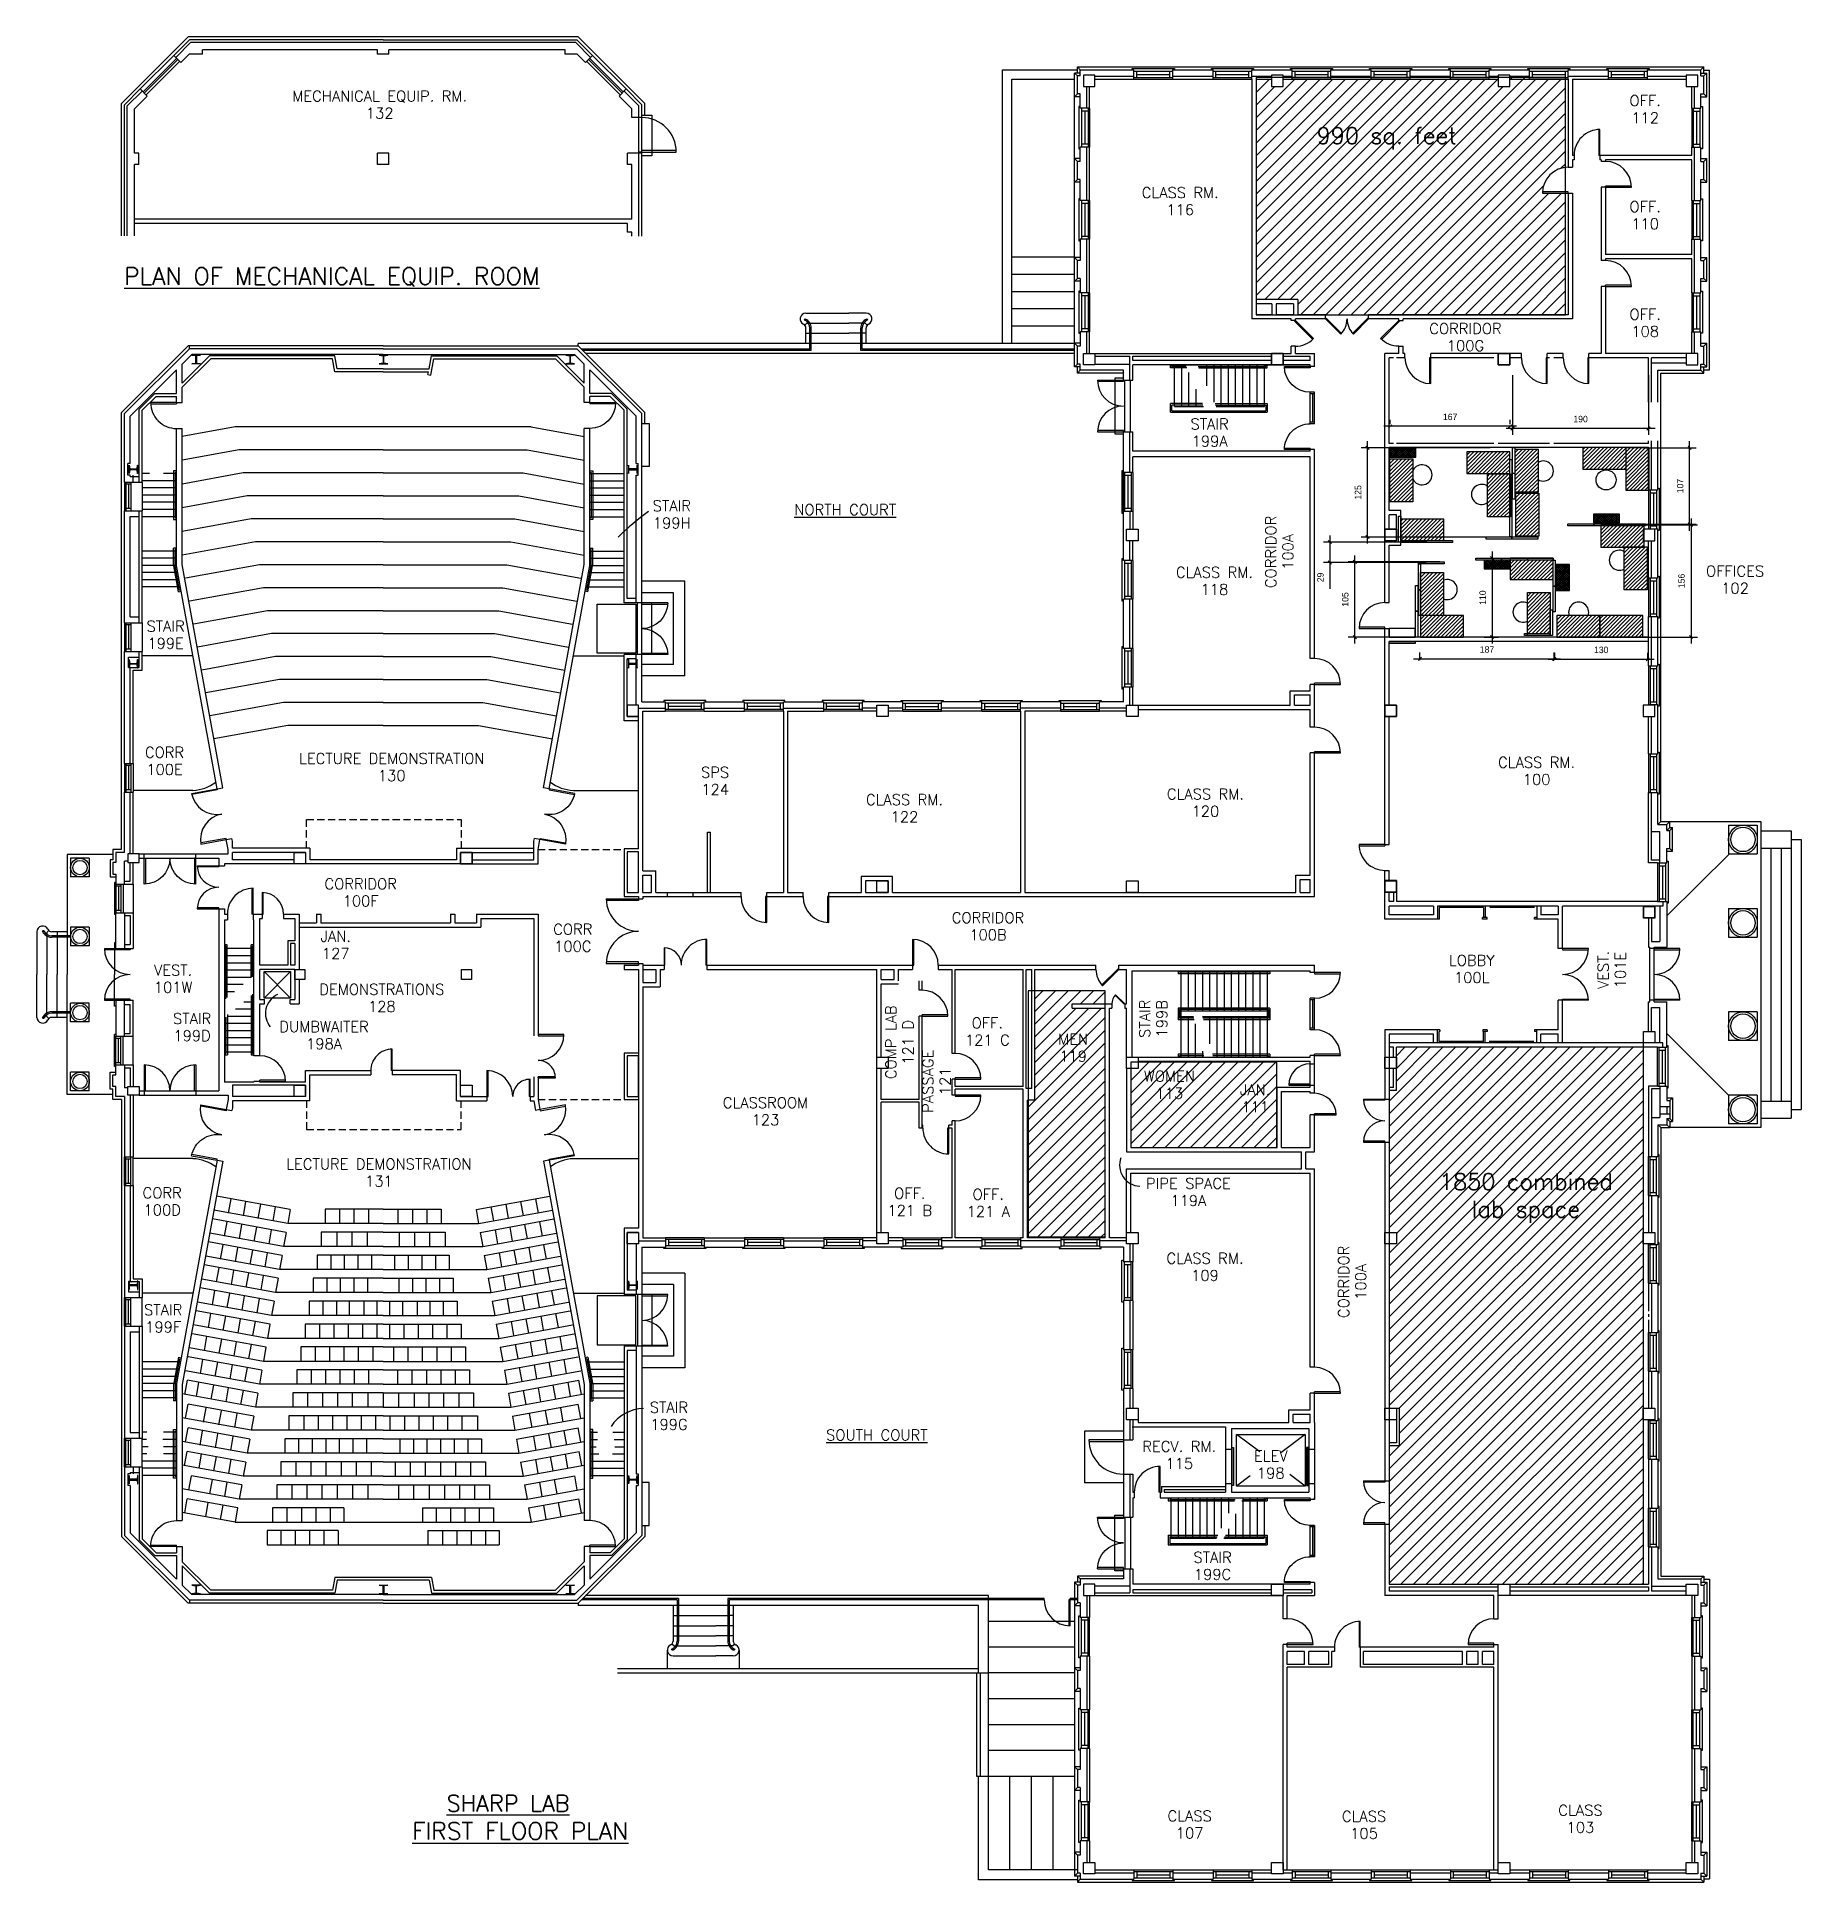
# Model space of a CAD drawing. Extents: x 375 to 2834, y 93 to 2665.
import ezdxf
from ezdxf.enums import TextEntityAlignment as Align

# ---------------------------------------------------------------- set-up
doc = ezdxf.new("R2010")
doc.units = 0
doc.header["$LTSCALE"] = 40
doc.header["$MEASUREMENT"] = 0
doc.linetypes.add('HIDDEN', pattern=[0.375, 0.25, -0.125])
doc.layers.get('0').update_dxf_attribs({"linetype": 'CONTINUOUS'})
doc.layers.get('Defpoints').update_dxf_attribs({"linetype": 'CONTINUOUS'})
for name, color, linetype in [('A-AREA-IDEN', 3, 'CONTINUOUS'), ('A-DOOR', 7, 'CONTINUOUS'), ('A-FLOR-IDEN', 7, 'CONTINUOUS'), ('A-FLOR-STRS', 7, 'CONTINUOUS'), ('A-GLAZ', 2, 'CONTINUOUS'), ('A-STRS-RAIL', 7, 'CONTINUOUS'), ('A-WALL', 7, 'CONTINUOUS'), ('S-COLS', 3, 'CONTINUOUS')]:
    doc.layers.add(name, color=color, linetype=linetype)
doc.styles.add('SIMPLEX', font='simplex', dxfattribs={"height": 23})
doc.dimstyles.get("Standard").update_dxf_attribs({"dimtxt": 0.18, "dimasz": 0.18, "dimexe": 0.18, "dimexo": 0.0625, "dimgap": 0.09, "dimtad": 0, "dimtih": 1, "dimtoh": 1, "dimdec": 4, "dimzin": 0, "dimdsep": 46, "dimtxsty": 'Standard', "dimcen": 0.09, "dimadec": 0, "dimazin": 0, "dimtfac": 1, "dimtdec": 4, "dimtofl": 0, "dimtmove": 0, "dimatfit": 3, "dimfxl": 0, "dimtolj": 1, "dimtzin": 0, "dimarcsym": 0})

msp = doc.modelspace()

# ---------------------------------------------------------------- texts
at = {"char_height": 23, "style": 'SIMPLEX'}
for s, insert, width, attachment_point in [('990 sq. feet', (2158.8, 2538.5), 286.609, 1), ('1850 combined lab space', (2450.4, 1046.3), 276.656, 5)]:
    msp.add_mtext(s, dxfattribs=dict(at, insert=insert, width=width, attachment_point=attachment_point))
at = {"layer": 'A-AREA-IDEN', "style": 'SIMPLEX'}
for s, p in [('%%UNORTH COURT', (1430.8, 1998.2)), ('%%USOUTH COURT', (1475.2, 708.7))]:
    msp.add_text(s, height=15, dxfattribs=at).set_placement(p)
at = {"layer": 'A-FLOR-IDEN', "style": 'SIMPLEX'}
for s, height, p in [('%%UPLAN OF MECHANICAL EQUIP. ROOM', 24, (496.9, 2319.2)), ('%%uSHARP LAB', 23, (946.3, 191.4)), ('%%uFIRST FLOOR PLAN', 24, (898.3, 152.4))]:
    msp.add_text(s, height=height, dxfattribs=at).set_placement(p)

# ---------------------------------------------------------------- blocks, each defined once
blk = doc.blocks.new('Q')
at = {"layer": 'A-STRS-RAIL', "style": 'SIMPLEX'}
for tag, p in [('ROOM', (2, 4)), ('NUMBER', (2, -15.1))]:
    blk.add_attdef(tag, text='', height=12, dxfattribs=at).set_placement(p, align=Align.CENTER)
blk = doc.blocks.new('AD04A', base_point=(489.664, 570.31))
for p, q in [((488.664, 571.31), (488.664, 570.31)), ((488.713, 570.31), (488.713, 571.309)), ((490.616, 570.31), (490.616, 571.309)), ((490.664, 571.31), (490.664, 570.31)), ((488.664, 570.31), (488.713, 570.31)), ((490.664, 570.31), (490.616, 570.31))]:
    blk.add_line(p, q)
for centre, start, end in [((488.664, 570.31), 0, 90), ((490.664, 570.31), 90, 180)]:
    blk.add_arc(centre, 1, start, end)
blk = doc.blocks.new('AD05A', base_point=(203.035, 424.492))
for p, q in [((203.035, 424.492), (203.084, 424.492)), ((203.035, 424.492), (203.035, 423.492)), ((203.084, 423.493), (203.084, 424.492))]:
    blk.add_line(p, q)
blk.add_arc((203.035, 424.492), 1, 270, 0)
blk = doc.blocks.new('WDO')
at = {"layer": 'A-GLAZ'}
for p, q in [((2696.3, 464.4), (2694.4, 464.4)), ((2696.3, 405.8), (2696.3, 464.4)), ((2681.4, 408.1), (2681.4, 462.1)), ((2683.6, 408.1), (2683.6, 462.1)), ((2683.6, 458.1), (2692.6, 458.1)), ((2688.1, 412.1), (2688.1, 458.1)), ((2692.6, 408.1), (2692.6, 462.1)), ((2683.6, 412.1), (2692.6, 412.1)), ((2694.4, 405.8), (2696.3, 405.8))]:
    blk.add_line(p, q, dxfattribs=at)
at = {"layer": 'A-WALL'}
for p, q in [((2681.4, 462.1), (2694.4, 462.1)), ((2681.4, 408.1), (2694.4, 408.1))]:
    blk.add_line(p, q, dxfattribs=at)
blk = doc.blocks.new('AD03A', base_point=(6.133, 5.024))
for p, q in [((6.133, 6.024), (6.133, 5.024)), ((6.182, 5.024), (6.182, 6.022)), ((6.133, 5.024), (6.182, 5.024))]:
    blk.add_line(p, q)
blk.add_arc((6.133, 5.024), 1, 0, 90)
blk = doc.blocks.new('AD03B', base_point=(489.664, 570.31))
for p, q in [((490.371, 571.017), (489.664, 570.31)), ((489.699, 570.276), (490.405, 570.982)), ((489.664, 570.31), (489.699, 570.276))]:
    blk.add_line(p, q)
blk.add_arc((489.664, 570.31), 1, 0, 45)
blk = doc.blocks.new('AD05B', base_point=(489.66, 570.31))
for p, q in [((489.66, 570.31), (489.7, 570.34)), ((490.37, 569.6), (489.66, 570.31)), ((489.7, 570.34), (490.4, 569.64))]:
    blk.add_line(p, q)
blk.add_arc((489.66, 570.31), 1, 315, 0)
blk = doc.blocks.new('AD04B', base_point=(489.664, 570.31))
for p, q in [((489.371, 571.017), (488.664, 570.31)), ((488.699, 570.276), (489.405, 570.982)), ((489.924, 570.982), (490.63, 570.276)), ((490.664, 570.31), (489.957, 571.017)), ((488.664, 570.31), (488.699, 570.276)), ((490.63, 570.276), (490.664, 570.31))]:
    blk.add_line(p, q)
for centre, start, end in [((488.664, 570.31), 0, 45), ((490.664, 570.31), 135, 180)]:
    blk.add_arc(centre, 1, start, end)
blk = doc.blocks.new('*D9')
at = {"color": 0, "lineweight": -2}
for p, q in [((2431.9, 2193.1), (2431.9, 2109.9)), ((2621.4, 2193.1), (2621.4, 2109.9)), ((2630.4, 2118.9), (2422.9, 2118.9)), ((2429.6, 2116.7), (2434.1, 2121.2)), ((2619.1, 2116.7), (2623.6, 2121.2))]:
    blk.add_line(p, q, dxfattribs=at)
at = {"layer": 'Defpoints', "color": 0}
for p in [(2431.9, 2199.1), (2621.4, 2199.1), (2431.9, 2118.9)]:
    blk.add_point(p, dxfattribs=at)
at = {"color": 0, "insert": (2526.6, 2132), "char_height": 9, "attachment_point": 5}
blk.add_mtext('\\A1;190', dxfattribs=at)
blk = doc.blocks.new('*D10')
at = {"color": 0, "lineweight": -2}
for p, q in [((2437.4, 2121.9), (2252.3, 2121.9)), ((2259, 2119.6), (2263.5, 2124.1)), ((2261.3, 2124.9), (2261.3, 2130.9)), ((2426.1, 2119.6), (2430.6, 2124.1)), ((2428.4, 2124.9), (2428.4, 2130.9))]:
    blk.add_line(p, q, dxfattribs=at)
at = {"layer": 'Defpoints', "color": 0}
for p in [(2261.3, 2121.9), (2261.3, 2118.9), (2428.4, 2118.9)]:
    blk.add_point(p, dxfattribs=at)
at = {"color": 0, "insert": (2344.8, 2135), "char_height": 9, "attachment_point": 5}
blk.add_mtext('\\A1;167', dxfattribs=at)
blk = doc.blocks.new('*D11')
at = {"color": 0, "lineweight": -2}
for p, q in [((2300.5, 1795.6), (2305, 1800.1)), ((2302.8, 1795.9), (2302.8, 1806.8)), ((2487.3, 1795.6), (2491.8, 1800.1)), ((2489.6, 1795.9), (2489.6, 1806.8)), ((2293.8, 1797.8), (2498.6, 1797.8))]:
    blk.add_line(p, q, dxfattribs=at)
at = {"layer": 'Defpoints', "color": 0}
for p in [(2302.8, 1789.9), (2489.6, 1797.8), (2489.6, 1789.9)]:
    blk.add_point(p, dxfattribs=at)
at = {"color": 0, "insert": (2396.2, 1810.9), "char_height": 9, "attachment_point": 5}
blk.add_mtext('\\A1;187', dxfattribs=at)
blk = doc.blocks.new('*D12')
at = {"color": 0, "lineweight": -2}
for p, q in [((2490.6, 1797.3), (2490.6, 1806.2)), ((2620.2, 1797.3), (2620.2, 1806.2)), ((2481.6, 1797.2), (2629.2, 1797.2)), ((2488.3, 1794.9), (2492.8, 1799.4)), ((2617.9, 1794.9), (2622.4, 1799.4))]:
    blk.add_line(p, q, dxfattribs=at)
at = {"layer": 'Defpoints', "color": 0}
for p in [(2490.6, 1791.3), (2620.2, 1797.2), (2620.2, 1791.3)]:
    blk.add_point(p, dxfattribs=at)
at = {"color": 0, "insert": (2555.4, 1810.3), "char_height": 9, "attachment_point": 5}
blk.add_mtext('\\A1;130', dxfattribs=at)
blk = doc.blocks.new('*D13')
at = {"color": 0, "lineweight": -2}
for p, q in [((2604.4, 1984.4), (2689.5, 1984.4)), ((2682.7, 1982.2), (2678.2, 1986.6)), ((2680.5, 1993.4), (2680.5, 1819.3)), ((2600.5, 1828.3), (2689.5, 1828.3)), ((2682.7, 1826.1), (2678.2, 1830.6))]:
    blk.add_line(p, q, dxfattribs=at)
at = {"layer": 'Defpoints', "color": 0}
for p in [(2598.4, 1984.4), (2594.5, 1828.3), (2680.5, 1828.3)]:
    blk.add_point(p, dxfattribs=at)
at = {"color": 0, "insert": (2667.3, 1906.4), "char_height": 9, "attachment_point": 5, "rotation": 90}
blk.add_mtext('\\A1;156', dxfattribs=at)
blk = doc.blocks.new('*D14')
at = {"color": 0, "lineweight": -2}
for p, q in [((2616.3, 2092.1), (2687.5, 2092.1)), ((2680.8, 2089.8), (2676.3, 2094.3)), ((2678.5, 1976.4), (2678.5, 2101.1)), ((2618.3, 1985.4), (2687.5, 1985.4)), ((2680.8, 1983.1), (2676.3, 1987.6))]:
    blk.add_line(p, q, dxfattribs=at)
at = {"layer": 'Defpoints', "color": 0}
for p in [(2610.3, 2092.1), (2678.5, 2092.1), (2612.3, 1985.4)]:
    blk.add_point(p, dxfattribs=at)
at = {"color": 0, "insert": (2665.4, 2038.7), "char_height": 9, "attachment_point": 5, "rotation": 90}
blk.add_mtext('\\A1;107', dxfattribs=at)
blk = doc.blocks.new('*D15')
at = {"color": 0, "lineweight": -2}
for p, q in [((2400.6, 2092.1), (2220.6, 2092.1)), ((2231.9, 2089.8), (2227.4, 2094.3)), ((2229.6, 1958.6), (2229.6, 2101.1)), ((2399.6, 1967.6), (2220.6, 1967.6)), ((2231.9, 1965.4), (2227.4, 1969.9))]:
    blk.add_line(p, q, dxfattribs=at)
at = {"layer": 'Defpoints', "color": 0}
for p in [(2229.6, 2092.1), (2406.6, 2092.1), (2405.6, 1967.6)]:
    blk.add_point(p, dxfattribs=at)
at = {"color": 0, "insert": (2216.5, 2029.8), "char_height": 9, "attachment_point": 5, "rotation": 90}
blk.add_mtext('\\A1;125', dxfattribs=at)
blk = doc.blocks.new('*D17')
at = {"color": 0, "lineweight": -2}
for p, q in [((2310.6, 1960.7), (2168.2, 1960.7)), ((2179.5, 1958.4), (2175, 1962.9)), ((2177.2, 1969.7), (2177.2, 1932)), ((2311.6, 1932), (2168.2, 1932)), ((2179.5, 1929.8), (2175, 1934.3)), ((2177.2, 1932), (2177.2, 1895.3))]:
    blk.add_line(p, q, dxfattribs=at)
at = {"layer": 'Defpoints', "color": 0}
for p in [(2316.6, 1960.7), (2177.2, 1932), (2317.6, 1932)]:
    blk.add_point(p, dxfattribs=at)
at = {"color": 0, "insert": (2164.1, 1911.4), "char_height": 9, "attachment_point": 5, "rotation": 90}
blk.add_mtext('\\A1;29', dxfattribs=at)
blk = doc.blocks.new('*D24')
at = {"color": 0, "lineweight": -2}
for p, q in [((2330.5, 1933.1), (2202.9, 1933.1)), ((2214.1, 1930.8), (2209.6, 1935.3)), ((2211.9, 1819.2), (2211.9, 1942.1)), ((2290.6, 1828.2), (2202.9, 1828.2)), ((2214.1, 1825.9), (2209.6, 1830.4))]:
    blk.add_line(p, q, dxfattribs=at)
at = {"layer": 'Defpoints', "color": 0}
for p in [(2211.9, 1933.1), (2336.5, 1933.1), (2296.6, 1828.2)]:
    blk.add_point(p, dxfattribs=at)
at = {"color": 0, "insert": (2198.7, 1880.6), "char_height": 9, "attachment_point": 5, "rotation": 90}
blk.add_mtext('\\A1;105', dxfattribs=at)
blk = doc.blocks.new('*D25')
at = {"color": 0, "lineweight": -2}
for p, q in [((2386.4, 1938.3), (2412.3, 1938.3)), ((2405.6, 1936), (2401.1, 1940.5)), ((2403.3, 1947.3), (2403.3, 1819.2)), ((2392.2, 1828.2), (2412.3, 1828.2)), ((2405.6, 1826), (2401.1, 1830.5))]:
    blk.add_line(p, q, dxfattribs=at)
at = {"layer": 'Defpoints', "color": 0}
for p in [(2380.4, 1938.3), (2386.2, 1828.2), (2403.3, 1828.2)]:
    blk.add_point(p, dxfattribs=at)
at = {"color": 0, "insert": (2390.2, 1883.2), "char_height": 9, "attachment_point": 5, "rotation": 90}
blk.add_mtext('\\A1;110', dxfattribs=at)

# ---------------------------------------------------------------- dimensions: what is measured, and where the dimension line sits
for base, p1, p2, picture, middle in [((2431.8801, 2118.9071), (2621.3912, 2199.0699), (2431.8801, 2199.0699), '*D9', (2526.6357, 2132.0471)), ((2261.3, 2121.9), (2428.4, 2118.9), (2261.3, 2118.9), '*D10', (2344.8, 2135)), ((2489.6, 1797.8), (2302.8, 1789.9), (2489.6, 1789.9), '*D11', (2396.2, 1810.9)), ((2620.2, 1797.2), (2490.6, 1791.3), (2620.2, 1791.3), '*D12', (2555.4, 1810.3))]:
    dim = msp.add_linear_dim(base=base, p1=p1, p2=p2, dimstyle='Standard', override={"dimscale": 96, "dimtxt": 0.09375, "dimasz": 0.09375, "dimexe": 0.09375, "dimtad": 1, "dimtih": 0, "dimtoh": 0, "dimdec": 0, "dimrnd": 0.125, "dimzin": 1, "dimtsz": 0.0234, "dimdle": 0.09375})
    dim.commit()
    dim.dimension.update_dxf_attribs({"geometry": picture, "text_midpoint": middle})
for base, p1, p2, picture, middle in [((2229.6174, 2092.0589), (2405.6144, 1967.6051), (2406.6032, 2092.0589), '*D15', (2216.4774, 2029.832)), ((2678.5, 2092.1), (2612.3, 1985.4), (2610.3, 2092.1), '*D14', (2665.4, 2038.7)), ((2680.5, 1828.3), (2598.4, 1984.4), (2594.5, 1828.3), '*D13', (2667.3, 1906.4)), ((2177.2, 1932), (2316.6, 1960.7), (2317.6, 1932), '*D17', (2164.1, 1911.4)), ((2211.9, 1933.1), (2296.6, 1828.2), (2336.5, 1933.1), '*D24', (2198.7, 1880.6)), ((2403.3, 1828.2), (2380.4, 1938.3), (2386.2, 1828.2), '*D25', (2390.2, 1883.2))]:
    dim = msp.add_linear_dim(base=base, p1=p1, p2=p2, angle=90, dimstyle='Standard', override={"dimscale": 96, "dimtxt": 0.09375, "dimasz": 0.09375, "dimexe": 0.09375, "dimtad": 1, "dimtih": 0, "dimtoh": 0, "dimdec": 0, "dimrnd": 0.125, "dimzin": 1, "dimtsz": 0.0234, "dimdle": 0.09375})
    dim.commit()
    dim.dimension.update_dxf_attribs({"geometry": picture, "text_midpoint": middle})

# ---------------------------------------------------------------- hatches: boundary and pattern name
h = msp.add_hatch()
h.set_pattern_fill('ANSI31', color=256, scale=100, style=0)
edge = h.paths.add_edge_path()
edge.add_line((2505.4, 2446.9), (2473.4, 2446.9))
edge.add_ellipse((2509.4, 2446.9), major_axis=(25.5, 25.5), ratio=1, start_angle=51.3794, end_angle=135, ccw=False)
edge.add_line((2505.4, 2482.7), (2505.4, 2605.7))
edge.add_line((2505.4, 2605.7), (2455.4, 2605.7))
edge.add_line((2455.4, 2605.7), (2455.4, 2607.9))
edge.add_line((2455.4, 2607.9), (2427.9, 2607.9))
edge.add_line((2427.9, 2607.9), (2427.9, 2595.5))
edge.add_line((2427.9, 2595.5), (2411.9, 2595.5))
edge.add_line((2411.9, 2595.5), (2411.9, 2605.7))
edge.add_line((2411.9, 2605.7), (2399.1, 2605.7))
edge.add_line((2399.1, 2605.7), (2345.1, 2605.7))
edge.add_line((2345.1, 2605.7), (2288.9, 2605.7))
edge.add_line((2288.9, 2605.7), (2234.9, 2605.7))
edge.add_line((2234.9, 2605.7), (2178.6, 2605.7))
edge.add_line((2178.6, 2605.7), (2124.6, 2605.7))
edge.add_line((2124.6, 2605.7), (2111.9, 2605.7))
edge.add_line((2111.9, 2605.7), (2111.9, 2595.5))
edge.add_line((2111.9, 2595.5), (2095.9, 2595.5))
edge.add_line((2095.9, 2595.5), (2095.9, 2605.7))
edge.add_line((2095.9, 2605.7), (2074.4, 2605.7))
edge.add_line((2074.4, 2605.7), (2074.4, 2298.5))
edge.add_line((2074.4, 2298.5), (2132.4, 2298.5))
edge.add_line((2132.4, 2298.5), (2132.4, 2277.5))
edge.add_line((2132.4, 2277.5), (2505.4, 2277.5))
edge.add_line((2505.4, 2277.5), (2505.4, 2446.9))
h.paths.add_polyline_path([(2153.1, 2544.2), (2383.6, 2544.2), (2383.6, 2502.1), (2153.1, 2502.1)], flags=24)
h = msp.add_hatch()
h.set_pattern_fill('ANSI37', color=256, scale=15, style=0)
h.paths.add_polyline_path([(2296.8, 2091.1), (2260.8, 2091.1), (2260.8, 2079.1), (2296.8, 2079.1)])
h.paths.add_polyline_path([(2428.4, 1935.3), (2392.4, 1935.3), (2392.4, 1923.3), (2428.4, 1923.3)])
h.paths.add_polyline_path([(2511.3, 1929.3), (2491.4, 1929.3), (2491.4, 1899.3), (2491.4, 1893.3), (2511.3, 1893.3)])
h.paths.add_polyline_path([(2580.6, 1999.6), (2544.6, 1999.6), (2544.6, 1987.6), (2580.6, 1987.6)])
h = msp.add_hatch()
h.set_pattern_fill('ANSI31', color=256, scale=30, style=0)
h.paths.add_polyline_path([(2293, 2076.5), (2261, 2076.5), (2261, 2016.5), (2293, 2016.5)])
h.paths.add_polyline_path([(2335.9, 1992.6), (2275.9, 1992.6), (2275.9, 1962.8), (2311.9, 1962.8), (2335.9, 1962.8)])
h.paths.add_polyline_path([(2427.9, 2039.8), (2427.9, 2055.6), (2396.8, 2055.6), (2396.8, 1995.6), (2427.9, 1995.6), (2427.9, 2003.8)])
h.paths.add_polyline_path([(2427.9, 2075.8), (2428.1, 2075.8), (2428.1, 2086.2), (2368.1, 2086.2), (2368.1, 2056.2), (2427.9, 2056.2)])
h.paths.add_polyline_path([(2467.3, 2090.1), (2435.3, 2090.1), (2435.3, 2030.1), (2467.3, 2030.1)])
h.paths.add_polyline_path([(2468.2, 2028.8), (2436.2, 2028.8), (2436.2, 1968.8), (2468.2, 1968.8)])
h.paths.add_polyline_path([(2589.9, 2092.2), (2529.9, 2092.2), (2529.9, 2062.4), (2589.9, 2062.4)])
h.paths.add_polyline_path([(2621.4, 2092.2), (2589.9, 2092.2), (2589.9, 2062.4), (2589.9, 2032.4), (2621.4, 2032.4), (2621.4, 2033.2)])
h.paths.add_polyline_path([(2619.2, 1954), (2615, 1954), (2615, 1953.5), (2587.2, 1953.5), (2587.2, 1894), (2619.2, 1894)])
h.paths.add_polyline_path([(2613.9, 1978.5), (2615, 1978.5), (2615, 1983.2), (2580.9, 1983.2), (2555, 1983.2), (2555, 1953.5), (2587.2, 1953.5), (2587.2, 1954), (2615, 1954), (2615, 1962.5), (2613.9, 1962.5)])
h.paths.add_polyline_path([(2553.4, 1858.2), (2493.4, 1858.2), (2493.4, 1828.2), (2553.4, 1828.2)])
h.paths.add_polyline_path([(2613.4, 1858.2), (2553.4, 1858.2), (2553.4, 1828.2), (2613.4, 1828.2)])
h.paths.add_polyline_path([(2484.4, 1866.2), (2484.4, 1890.2), (2452.4, 1890.2), (2452.4, 1833.2), (2484.4, 1833.2)])
h.paths.add_polyline_path([(2488.4, 1935.3), (2452.4, 1935.3), (2428.4, 1935.3), (2428.4, 1908.3), (2488.4, 1908.3)])
h.paths.add_polyline_path([(2363.5, 1858.2), (2303.5, 1858.2), (2303.5, 1828.2), (2363.5, 1828.2)])
h.paths.add_polyline_path([(2335.5, 1918.2), (2303.5, 1918.2), (2303.5, 1894.1), (2303.5, 1858.2), (2335.5, 1858.2)])
h = msp.add_hatch()
h.set_pattern_fill('ANSI31', color=256, scale=100, style=0)
h.paths.add_polyline_path([(1863.9, 1311), (1817.9, 1311), (1817.9, 1317), (1864, 1317), (1864, 1335.1), (1765.9, 1335.1), (1765.9, 1183), (1756.6, 1183), (1756.6, 992.2), (1863.9, 992.2)])
h.paths.add_polyline_path([(1799.6, 1232.7), (1839.2, 1232.7), (1839.2, 1255.2), (1799.6, 1255.2)], flags=24)
h.paths.add_polyline_path([(1795.3, 1256.6), (1843.5, 1256.6), (1843.5, 1279.1), (1795.3, 1279.1)], flags=24)
h = msp.add_hatch()
h.set_pattern_fill('ANSI31', color=256, scale=100, style=0)
h.paths.add_polyline_path([(2103.3, 1235.6), (1909.9, 1235.6), (1909.9, 1227), (1899.9, 1227), (1899.9, 1117), (2103.3, 1117)])
h.paths.add_polyline_path([(1933.4, 1181.2), (1973.8, 1181.2), (1973.8, 1203.7), (1933.4, 1203.7)], flags=24)
h.paths.add_polyline_path([(1913.1, 1205.1), (1994.1, 1205.1), (1994.1, 1227.6), (1913.1, 1227.6)], flags=24)
h.paths.add_polyline_path([(2056.1, 1162.3), (2090, 1162.3), (2090, 1184.8), (2056.1, 1184.8)], flags=24)
h.paths.add_polyline_path([(2047.2, 1186.2), (2099, 1186.2), (2099, 1208.7), (2047.2, 1208.7)], flags=24)
h = msp.add_hatch()
h.set_pattern_fill('ANSI31', color=256, scale=100, style=0)
h.paths.add_polyline_path([(2614.1, 982.5), (2613.9, 982.5), (2613.9, 998.5), (2614.1, 998.5), (2614.1, 1256.5), (2269.9, 1256.5), (2269.9, 1196.5), (2259.9, 1196.5), (2259.9, 998.5), (2269.9, 998.5), (2269.9, 982.5), (2259.9, 982.5), (2259.9, 753.5), (2269.9, 753.5), (2273.9, 753.5), (2273.9, 701.3), (2259.9, 701.3), (2259.9, 508.5), (2614.1, 508.5), (2614.1, 737.5), (2613.9, 737.5), (2613.9, 753.5), (2614.1, 753.5)])
h.paths.add_polyline_path([(2314.3, 1086.6), (2586.5, 1086.6), (2586.5, 1006.1), (2314.3, 1006.1)], flags=24)

# ---------------------------------------------------------------- linework, layer by layer
for points in [[(2074.4, 2277.5), (2505.4, 2277.5), (2505.4, 2607.9), (2074.4, 2607.9)], [(2260.8, 2079.1), (2296.8, 2079.1), (2296.8, 2091.1), (2260.8, 2091.1)], [(2368.1, 2056.2), (2428.1, 2056.2), (2428.1, 2086.2), (2368.1, 2086.2)], [(2434.9, 2092.3), (2434.9, 2056.3), (2431.9, 2056.3), (2431.9, 2092.3)], [(2467.3, 2090.1), (2467.3, 2030.1), (2435.3, 2030.1), (2435.3, 2090.1)], [(2529.9, 2062.4), (2589.9, 2062.4), (2589.9, 2092.4), (2529.9, 2092.4)], [(2621.9, 2092.4), (2621.9, 2032.4), (2589.9, 2032.4), (2589.9, 2092.4)], [(2293, 2076.5), (2293, 2016.5), (2261, 2016.5), (2261, 2076.5)], [(2430.9, 2075.8), (2430.9, 2039.8), (2427.9, 2039.8), (2427.9, 2075.8)], [(2428.8, 2055.6), (2428.8, 1995.6), (2396.8, 1995.6), (2396.8, 2055.6)], [(2430.9, 2039.8), (2430.9, 2003.8), (2427.9, 2003.8), (2427.9, 2039.8)], [(2434.9, 2056.5), (2434.9, 2020.5), (2431.9, 2020.5), (2431.9, 2056.5)], [(2468.2, 2028.8), (2468.2, 1968.8), (2436.2, 1968.8), (2436.2, 2028.8)], [(2275.9, 1996.7), (2275.9, 1960.7), (2272.9, 1960.7), (2272.9, 1996.7)], [(2335.9, 1992.6), (2275.9, 1992.6), (2275.9, 1962.6), (2335.9, 1962.6)], [(2430.9, 2003.8), (2430.9, 1967.8), (2427.9, 1967.8), (2427.9, 2003.8)], [(2544.9, 1983.2), (2508.9, 1983.2), (2508.9, 1986.2), (2544.9, 1986.2)], [(2544.6, 1987.6), (2580.6, 1987.6), (2580.6, 1999.6), (2544.6, 1999.6)], [(2580.9, 1983.2), (2544.9, 1983.2), (2544.9, 1986.2), (2580.9, 1986.2)], [(2555, 1953.5), (2615, 1953.5), (2615, 1983.5), (2555, 1983.5)], [(2616.9, 1983.2), (2580.9, 1983.2), (2580.9, 1986.2), (2616.9, 1986.2)], [(2311.9, 1959.8), (2275.9, 1959.8), (2275.9, 1962.8), (2311.9, 1962.8)], [(2347.9, 1959.8), (2311.9, 1959.8), (2311.9, 1962.8), (2347.9, 1962.8)], [(2430.9, 1964.8), (2394.9, 1964.8), (2394.9, 1967.8), (2430.9, 1967.8)], [(2466.9, 1964.8), (2430.9, 1964.8), (2430.9, 1967.8), (2466.9, 1967.8)], [(2336.5, 1930.1), (2300.5, 1930.1), (2300.5, 1933.1), (2336.5, 1933.1)], [(2303.5, 1930.1), (2303.5, 1894.1), (2300.5, 1894.1), (2300.5, 1930.1)], [(2416.4, 1935.3), (2380.4, 1935.3), (2380.4, 1938.3), (2416.4, 1938.3)], [(2392.4, 1923.3), (2428.4, 1923.3), (2428.4, 1935.3), (2392.4, 1935.3)], [(2452.4, 1935.3), (2416.4, 1935.3), (2416.4, 1938.3), (2452.4, 1938.3)], [(2488.4, 1938.3), (2428.4, 1938.3), (2428.4, 1908.3), (2488.4, 1908.3)], [(2488.4, 1935.3), (2452.4, 1935.3), (2452.4, 1938.3), (2488.4, 1938.3)], [(2491.4, 1935.3), (2491.4, 1899.3), (2488.4, 1899.3), (2488.4, 1935.3)], [(2511.3, 1893.3), (2511.3, 1929.3), (2491.3, 1929.3), (2491.3, 1893.3)], [(2619.2, 1954), (2619.2, 1894), (2587.2, 1894), (2587.2, 1954)], [(2335.5, 1918.2), (2335.5, 1858.2), (2303.5, 1858.2), (2303.5, 1918.2)], [(2299.6, 1900.2), (2299.6, 1864.2), (2296.6, 1864.2), (2296.6, 1900.2)], [(2303.5, 1894.1), (2303.5, 1858.1), (2300.5, 1858.1), (2300.5, 1894.1)], [(2484.4, 1890.2), (2484.4, 1830.2), (2452.4, 1830.2), (2452.4, 1890.2)], [(2491.4, 1899.3), (2491.4, 1863.3), (2488.4, 1863.3), (2488.4, 1899.3)], [(2299.6, 1864.2), (2299.6, 1828.2), (2296.6, 1828.2), (2296.6, 1864.2)], [(2363.5, 1858.2), (2303.5, 1858.2), (2303.5, 1828.2), (2363.5, 1828.2)], [(2487.4, 1866.2), (2487.4, 1830.2), (2484.4, 1830.2), (2484.4, 1866.2)], [(2553.4, 1858.2), (2493.4, 1858.2), (2493.4, 1828.2), (2553.4, 1828.2)], [(2553.4, 1828.2), (2613.4, 1828.2), (2613.4, 1858.2), (2553.4, 1858.2)], [(2259.9, 1828.2), (2295.9, 1828.2), (2295.9, 1840.2), (2259.9, 1840.2)], [(2484.4, 1830.2), (2448.4, 1830.2), (2448.4, 1833.2), (2484.4, 1833.2)], [(2295.9, 1819.2), (2259.9, 1819.2), (2259.9, 1822.2), (2295.9, 1822.2)], [(1756.6, 992.2), (1864, 992.2), (1864, 1335.1), (1756.6, 1335.1)], [(2259.9, 508.5), (2614.1, 508.5), (2614.1, 1262.7), (2259.9, 1262.7)], [(1899.9, 1117), (2103.3, 1117), (2103.3, 1235.6), (1899.9, 1235.6)]]:
    msp.add_lwpolyline(points, close=True)
msp.add_circle((2562.1, 2047.2), 14)
for centre, start, end in [((2305.6, 2054.3), 206.4553, 153.5447), ((2474.7, 2059.6), 237.8729, 122.1271), ((2388.5, 2027.1), 53.6264, 306.3736), ((2580.5, 1935.3), 61.2538, 298.7462), ((2340.8, 1894.4), 248.0264, 111.9736), ((2446.3, 1863.1), 63.8356, 296.1644), ((2523.9, 1863), 340.2028, 199.7972)]:
    msp.add_arc(centre, 14, start, end)
at = {"layer": 'A-AREA-IDEN'}
for centre, radius, start, end in [((1495.4, 1644), 448.1, 126.6759, 133.7728), ((723.2, 1303.6), 29.3, 115.18, 219.7521), ((1913.5, 1092.4), 29.4, 159.6985, 267.7041), ((1221.1, 699.3), 53.8, 90.2629, 147.8256)]:
    msp.add_arc(centre, radius, start, end, dxfattribs=at)
at = {"layer": 'A-DOOR', "color": 7}
for p, q in [((2149.9, 2125.5), (2149.9, 2169.3)), ((2155.9, 2125.5), (2155.9, 2169.3)), ((2149.9, 1281), (2149.9, 1324.8)), ((2155.9, 1281), (2155.9, 1324.8)), ((2149.9, 546.5), (2149.9, 590.3)), ((2155.9, 546.5), (2155.9, 590.3))]:
    msp.add_line(p, q, dxfattribs=at)
at = {"layer": 'A-DOOR'}
for p, q in [((2155.9, 2169.3), (2149.9, 2169.3)), ((2155.9, 2167.3), (2149.9, 2167.3)), ((2152.9, 2167.3), (2152.9, 2127.5)), ((2155.9, 2127.5), (2149.9, 2127.5)), ((2155.9, 2125.5), (2149.9, 2125.5)), ((1156, 1805.9), (1156, 1873.9)), ((1156, 1873.9), (1210, 1873.9)), ((1210, 1873.9), (1210, 1805.9)), ((1212.3, 1804), (1212.3, 1876)), ((1218.4, 1804), (1218.4, 1876)), ((1210, 1805.9), (1156, 1805.9)), ((2155.9, 1324.8), (2149.9, 1324.8)), ((2155.9, 1322.8), (2149.9, 1322.8)), ((2152.9, 1322.8), (2152.9, 1283)), ((2155.9, 1283), (2149.9, 1283)), ((2155.9, 1281), (2149.9, 1281)), ((1156, 910), (1156, 842)), ((1210, 910), (1156, 910)), ((1210, 842), (1210, 910)), ((1212.3, 911.9), (1212.3, 839.9)), ((1218.4, 911.9), (1218.4, 839.9)), ((1156, 842), (1210, 842)), ((2041, 646), (2041, 699)), ((2041, 699), (2043, 699)), ((2043, 699), (2043, 646)), ((2144.8, 699), (2144.8, 646)), ((2146.8, 699), (2144.8, 699)), ((2146.8, 646), (2146.8, 699)), ((2043, 646), (2041, 646)), ((2144.8, 646), (2146.8, 646)), ((2155.9, 590.3), (2149.9, 590.3)), ((2155.9, 588.3), (2149.9, 588.3)), ((2152.9, 588.3), (2152.9, 548.5)), ((2155.9, 548.5), (2149.9, 548.5)), ((2155.9, 546.5), (2149.9, 546.5))]:
    msp.add_line(p, q, dxfattribs=at)
at = {"layer": 'A-FLOR-STRS'}
for p, q in [((1448.2, 2265.5), (1445.4, 2262.9)), ((1447, 2279.5), (1506.7, 2279.5)), ((1448.2, 2265.5), (1506.7, 2265.5)), ((1448.2, 2265.5), (1450.6, 2265.5)), ((1531, 2279.5), (1506.7, 2279.5)), ((1529.8, 2265.5), (1506.7, 2265.5)), ((1529.8, 2265.5), (1527.4, 2265.5)), ((1529.8, 2265.5), (1532.6, 2262.9)), ((1447, 2237.5), (1447, 2258.8)), ((1447, 2251.5), (1452.6, 2251.5)), ((1454.6, 2251.5), (1506.7, 2251.5)), ((1523.4, 2251.5), (1506.7, 2251.5)), ((1531, 2251.5), (1525.4, 2251.5)), ((1531, 2237.5), (1531, 2258.8)), ((1960.8, 2149.5), (1960.8, 2207.5)), ((1970.8, 2149.5), (1970.8, 2207.5)), ((1980.8, 2149.5), (1980.8, 2196.8)), ((2005.9, 2178.2), (2005.9, 2207.5)), ((2015.9, 2155.6), (2015.9, 2207.5)), ((2025.9, 2149.5), (2025.9, 2207.5)), ((2035.9, 2149.5), (2035.9, 2207.5)), ((2045.9, 2149.5), (2045.9, 2207.5)), ((2055.9, 2149.5), (2055.9, 2207.5)), ((2065.9, 2149.5), (2065.9, 2207.5)), ((2075.9, 2149.5), (2075.9, 2207.5)), ((2085.9, 2149.5), (2085.9, 2207.5)), ((1990.8, 2149.5), (1990.8, 2173.6)), ((1960.8, 2149.5), (2001.2, 2149.5)), ((2018.6, 2149.5), (2085.9, 2149.5)), ((532.3, 2056), (521.9, 2056)), ((569.9, 2046), (521.9, 2046)), ((569.9, 2036), (521.9, 2036)), ((569.9, 2056), (552, 2056)), ((1145.9, 2056), (1193.9, 2056)), ((1145.9, 2046), (1193.9, 2046)), ((1145.9, 2036), (1193.9, 2036)), ((569.9, 2026), (521.9, 2026)), ((569.9, 2016), (521.9, 2016)), ((569.9, 2006), (521.9, 2006)), ((1145.9, 2026), (1193.9, 2026)), ((1145.9, 2016), (1193.9, 2016)), ((1145.9, 2006), (1193.9, 2006)), ((569.9, 1996), (521.9, 1996)), ((1145.9, 1996), (1193.9, 1996)), ((569.9, 1948), (521.9, 1948)), ((569.9, 1938), (521.9, 1938)), ((1145.9, 1948), (1193.9, 1948)), ((1145.9, 1938), (1193.9, 1938)), ((569.9, 1928), (521.9, 1928)), ((571.7, 1918), (521.9, 1918)), ((573.5, 1908), (521.9, 1908)), ((1142.3, 1908), (1193.9, 1908)), ((1144.1, 1918), (1193.9, 1918)), ((1145.9, 1928), (1193.9, 1928)), ((1278.4, 1906), (1218.4, 1906)), ((1278.4, 1774), (1278.4, 1906)), ((575.3, 1898), (521.9, 1898)), ((1140.4, 1898), (1193.9, 1898)), ((1262.4, 1890), (1218.4, 1890)), ((1262.4, 1790), (1262.4, 1890)), ((1232.4, 1876), (1218.4, 1876)), ((1232.4, 1804), (1232.4, 1876)), ((592.8, 1802), (521.9, 1802)), ((1123, 1802), (1193.9, 1802)), ((1232.4, 1804), (1218.4, 1804)), ((1262.4, 1790), (1218.4, 1790)), ((1278.4, 1774), (1218.4, 1774)), ((592.8, 1614.6), (509.4, 1614.6)), ((1123, 1614.6), (1213.9, 1614.6)), ((375.4, 1417.6), (375.4, 1358)), ((417.4, 1417.6), (396, 1417.6)), ((403.4, 1417.6), (403.4, 1412)), ((389.4, 1411.7), (389.4, 1358)), ((403.4, 1410), (403.4, 1358)), ((640.7, 1399.5), (636.9, 1399.5)), ((638.7, 1397.5), (636.9, 1397.5)), ((677.9, 1394), (636.9, 1394)), ((677.9, 1384), (636.9, 1384)), ((677.9, 1374), (636.9, 1374)), ((677.9, 1364), (636.9, 1364)), ((1969.7, 1363), (1969.7, 1243)), ((1979.7, 1363), (1979.7, 1307)), ((1989.7, 1363), (1989.7, 1307)), ((1999.7, 1363), (1999.7, 1307)), ((2009.7, 1363), (2009.7, 1307)), ((2019.7, 1363), (2019.7, 1307)), ((2029.7, 1363), (2029.7, 1307)), ((2039.7, 1363), (2039.7, 1307)), ((2049.7, 1363), (2049.7, 1307)), ((2059.7, 1363), (2059.7, 1307)), ((2069.7, 1363), (2069.7, 1307)), ((2079.7, 1363), (2079.7, 1307)), ((2089.7, 1363), (2089.7, 1243)), ((375.4, 1298.3), (375.4, 1358)), ((389.4, 1304.3), (389.4, 1358)), ((403.4, 1305.9), (403.4, 1358)), ((674.3, 1354), (636.9, 1354)), ((662.6, 1344), (636.9, 1344)), ((650.9, 1334), (636.9, 1334)), ((663.8, 1320), (677.9, 1320)), ((417.4, 1298.3), (396, 1298.3)), ((403.4, 1298.3), (403.4, 1303.9)), ((636.9, 1296.9), (636.9, 1208)), ((636.9, 1290), (677.9, 1290)), ((640.5, 1300), (677.9, 1300)), ((652.2, 1310), (677.9, 1310)), ((2089.7, 1307), (1969.7, 1307)), ((1979.7, 1299), (1979.7, 1243)), ((1989.7, 1289.4), (1989.7, 1243)), ((2009.7, 1299), (2009.7, 1261.6)), ((2019.7, 1299), (2019.7, 1243)), ((2029.7, 1299), (2029.7, 1243)), ((2039.7, 1299), (2039.7, 1243)), ((2049.7, 1299), (2049.7, 1243)), ((2059.7, 1299), (2059.7, 1243)), ((2069.7, 1299), (2069.7, 1243)), ((2079.7, 1299), (2079.7, 1243)), ((636.9, 1280), (677.9, 1280)), ((636.9, 1270), (677.9, 1270)), ((636.9, 1260), (677.9, 1260)), ((636.9, 1250), (677.9, 1250)), ((1999.7, 1251.3), (1999.7, 1243)), ((592.8, 1101.4), (509.4, 1101.4)), ((1123, 1101.4), (1213.9, 1101.4)), ((1278.4, 941.9), (1218.4, 941.9)), ((1262.4, 925.9), (1218.4, 925.9)), ((1262.4, 925.9), (1262.4, 825.9)), ((1278.4, 941.9), (1278.4, 809.9)), ((592.8, 914), (521.9, 914)), ((1123, 914), (1193.9, 914)), ((1232.4, 911.9), (1218.4, 911.9)), ((1232.4, 911.9), (1232.4, 839.9)), ((1232.4, 839.9), (1218.4, 839.9)), ((1262.4, 825.9), (1218.4, 825.9)), ((575.3, 818), (521.9, 818)), ((573.5, 808), (521.9, 808)), ((571.7, 798), (521.9, 798)), ((1140.4, 818), (1193.9, 818)), ((1142.3, 808), (1193.9, 808)), ((1144.1, 798), (1193.9, 798)), ((1278.4, 809.9), (1218.4, 809.9)), ((569.9, 788), (521.9, 788)), ((569.9, 778), (521.9, 778)), ((1145.9, 788), (1193.9, 788)), ((1145.9, 778), (1193.9, 778)), ((569.9, 768), (521.9, 768)), ((1145.9, 768), (1193.9, 768)), ((528.8, 720), (521.9, 720)), ((527.9, 710), (521.9, 710)), ((530.5, 700), (521.9, 700)), ((569.9, 710), (551.1, 710)), ((569.9, 720), (552, 720)), ((569.9, 700), (552, 700)), ((1145.9, 720), (1156.6, 720)), ((1145.9, 710), (1156.6, 710)), ((1145.9, 700), (1154.9, 700)), ((1178.1, 720), (1193.9, 720)), ((1179.8, 710), (1193.9, 710)), ((1180.7, 700), (1193.9, 700)), ((528.8, 690), (521.9, 690)), ((569.9, 680), (521.9, 680)), ((569.9, 670), (521.9, 670)), ((569.9, 690), (552, 690)), ((1145.9, 690), (1158.4, 690)), ((1145.9, 680), (1193.9, 680)), ((1145.9, 670), (1193.9, 670)), ((1177.3, 690), (1193.9, 690)), ((569.9, 660), (521.9, 660)), ((1145.9, 660), (1193.9, 660)), ((1955.8, 628.5), (1955.8, 572.5)), ((1965.8, 628.5), (1965.8, 572.5)), ((1975.8, 628.5), (1975.8, 572.5)), ((1985.8, 628.5), (1985.8, 572.5)), ((1995.8, 628.5), (1995.8, 572.5)), ((2005.8, 628.5), (2005.8, 572.5)), ((2015.8, 628.5), (2015.8, 572.5)), ((2025.8, 628.5), (2025.8, 586.2)), ((2035.8, 628.5), (2035.8, 607.2)), ((2045.8, 628.5), (2045.8, 628.1)), ((2055.8, 628.5), (2055.8, 572.5)), ((2065.8, 628.5), (2065.8, 572.5)), ((2075.8, 628.5), (2075.8, 572.5)), ((2085.8, 628.5), (2085.8, 572.5)), ((2045.8, 606.4), (2045.8, 572.5)), ((1955.8, 572.5), (2019.3, 572.5)), ((2029.6, 572.5), (2085.8, 572.5)), ((2035.8, 585.4), (2035.8, 572.5)), ((1261.9, 478.5), (1261.9, 429.1)), ((1261.9, 464.5), (1267.5, 464.5)), ((1345.9, 464.5), (1340.3, 464.5)), ((1345.9, 478.5), (1345.9, 429.1)), ((1261.9, 450.5), (1267.5, 450.5)), ((1345.9, 450.5), (1340.3, 450.5)), ((1263.1, 422.5), (1260.3, 425)), ((1261.9, 436.5), (1267.5, 436.5)), ((1263.1, 422.5), (1321.5, 422.5)), ((1263.1, 422.5), (1265.5, 422.5)), ((1269.5, 436.5), (1321.5, 436.5)), ((1338.3, 436.5), (1321.5, 436.5)), ((1344.7, 422.5), (1321.5, 422.5)), ((1345.9, 436.5), (1340.3, 436.5)), ((1344.7, 422.5), (1342.3, 422.5)), ((1344.7, 422.5), (1347.5, 425)), ((1261.9, 408.5), (1321.5, 408.5)), ((1345.9, 408.5), (1321.5, 408.5))]:
    msp.add_line(p, q, dxfattribs=at)
at = {"layer": 'A-FLOR-STRS', "color": 7}
msp.add_line((2089.7, 1299), (1999.9, 1299), dxfattribs=at)
at = {"layer": 'A-FLOR-STRS'}
for centre, radius, start, end in [((1447, 2271.5), 8, 90, 244.6231), ((1441, 2258.8), 6, 0, 64.6231), ((1531, 2271.5), 8, 295.3769, 90), ((1537, 2258.8), 6, 115.3769, 180), ((590, 1673.2), 58.7, 272.7325, 306.3663), ((1125.8, 1673.2), 58.7, 233.6337, 267.2675), ((1125.8, 1673.2), 58.7, 233.6337, 267.2675), ((383.4, 1417.6), 8, 25.3769, 180), ((383.4, 1298.3), 8, 180, 334.6231), ((590, 1042.7), 58.7, 53.6337, 87.2675), ((1125.8, 1042.7), 58.7, 92.7325, 126.3663), ((1261.9, 416.5), 8, 115.3769, 270), ((1255.9, 429.1), 6, 295.3769, 360), ((1351.9, 429.1), 6, 180, 244.6231), ((1345.9, 416.5), 8, 270, 64.6231)]:
    msp.add_arc(centre, radius, start, end, dxfattribs=at)
at = {"layer": 'A-GLAZ'}
for p, q in [((519.3, 2592), (566, 2638.7)), ((523.4, 2587.9), (570, 2634.6)), ((525, 2586.3), (571.6, 2633)), ((527.5, 2583.8), (574.2, 2630.4)), ((1188.2, 2583.8), (1141.6, 2630.4)), ((1190.8, 2586.3), (1144.1, 2633)), ((1192.4, 2587.9), (1145.7, 2634.6)), ((1196.5, 2592), (1149.8, 2638.7)), ((1827.4, 2310.2), (1827.4, 2251.5)), ((1829.4, 2310.2), (1827.4, 2310.2)), ((1831.2, 2307.8), (1831.2, 2253.8)), ((1840.2, 2303.8), (1831.2, 2303.8)), ((1835.7, 2303.8), (1835.7, 2257.8)), ((1840.2, 2307.8), (1840.2, 2253.8)), ((1842.4, 2307.8), (1842.4, 2253.8)), ((2681.4, 2307.8), (2681.4, 2253.8)), ((2683.6, 2307.8), (2683.6, 2253.8)), ((2683.6, 2303.8), (2692.6, 2303.8)), ((2688.1, 2303.8), (2688.1, 2257.8)), ((2692.6, 2307.8), (2692.6, 2253.8)), ((2694.4, 2310.2), (2696.3, 2310.2)), ((2696.3, 2310.2), (2696.3, 2251.5)), ((1827.4, 2251.5), (1829.4, 2251.5)), ((1840.2, 2257.8), (1831.2, 2257.8)), ((2683.6, 2257.8), (2692.6, 2257.8)), ((2696.3, 2251.5), (2694.4, 2251.5)), ((497.4, 2044.2), (497.4, 2004.2)), ((499.4, 2044.2), (499.4, 2004.2)), ((506.4, 2041.2), (499.4, 2041.2)), ((502.9, 2041.2), (502.9, 2007.2)), ((506.4, 2044.2), (506.4, 2004.2)), ((521.9, 2044.2), (521.9, 2004.2)), ((506.4, 2007.2), (499.4, 2007.2)), ((497.4, 1848.2), (497.4, 1808.2)), ((499.4, 1848.2), (499.4, 1808.2)), ((506.4, 1845.2), (499.4, 1845.2)), ((502.9, 1845.2), (502.9, 1811.2)), ((506.4, 1848.2), (506.4, 1808.2)), ((521.9, 1848.2), (521.9, 1808.2)), ((506.4, 1811.2), (499.4, 1811.2)), ((497.4, 1652.2), (497.4, 1612.2)), ((499.4, 1652.2), (499.4, 1612.2)), ((506.4, 1649.2), (499.4, 1649.2)), ((502.9, 1649.2), (502.9, 1615.2)), ((506.4, 1652.2), (506.4, 1612.2)), ((509.4, 1652.2), (509.4, 1612.2)), ((506.4, 1615.2), (499.4, 1615.2)), ((483.4, 1486.3), (483.4, 1441.6)), ((485.4, 1486.3), (483.4, 1486.3)), ((485.4, 1484), (485.4, 1444)), ((492.4, 1481), (485.4, 1481)), ((488.9, 1481), (488.9, 1447)), ((492.4, 1484), (492.4, 1444)), ((495.4, 1484), (495.4, 1444)), ((509.4, 1484), (509.4, 1444)), ((485.4, 1441.6), (483.4, 1441.6)), ((492.4, 1447), (485.4, 1447)), ((483.4, 1229.6), (483.4, 1274.3)), ((485.4, 1274.3), (483.4, 1274.3)), ((485.4, 1232), (485.4, 1272)), ((492.4, 1269), (485.4, 1269)), ((488.9, 1235), (488.9, 1269)), ((492.4, 1232), (492.4, 1272)), ((495.4, 1232), (495.4, 1272)), ((509.4, 1232), (509.4, 1272)), ((492.4, 1235), (485.4, 1235)), ((485.4, 1229.6), (483.4, 1229.6)), ((497.4, 1063.8), (497.4, 1103.8)), ((499.4, 1063.8), (499.4, 1103.8)), ((506.4, 1100.8), (499.4, 1100.8)), ((502.9, 1066.8), (502.9, 1100.8)), ((506.4, 1063.8), (506.4, 1103.8)), ((509.4, 1063.8), (509.4, 1103.8)), ((506.4, 1066.8), (499.4, 1066.8)), ((497.4, 867.8), (497.4, 907.8)), ((499.4, 867.8), (499.4, 907.8)), ((506.4, 904.8), (499.4, 904.8)), ((502.9, 870.8), (502.9, 904.8)), ((506.4, 867.8), (506.4, 907.8)), ((521.9, 867.8), (521.9, 907.8)), ((506.4, 870.8), (499.4, 870.8)), ((497.4, 671.8), (497.4, 711.8)), ((499.4, 671.8), (499.4, 711.8)), ((506.4, 708.8), (499.4, 708.8)), ((502.9, 674.8), (502.9, 708.8)), ((506.4, 671.8), (506.4, 711.8)), ((521.9, 671.8), (521.9, 711.8)), ((506.4, 674.8), (499.4, 674.8)), ((1827.4, 405.8), (1827.4, 464.4)), ((1827.4, 464.4), (1829.4, 464.4)), ((2696.3, 464.4), (2694.4, 464.4)), ((2696.3, 405.8), (2696.3, 464.4)), ((1831.2, 408.1), (1831.2, 462.1)), ((1840.2, 458.1), (1831.2, 458.1)), ((1835.7, 412.1), (1835.7, 458.1)), ((1840.2, 408.1), (1840.2, 462.1)), ((1842.4, 408.1), (1842.4, 462.1)), ((2681.4, 408.1), (2681.4, 462.1)), ((2683.6, 408.1), (2683.6, 462.1)), ((2683.6, 458.1), (2692.6, 458.1)), ((2688.1, 412.1), (2688.1, 458.1)), ((2692.6, 408.1), (2692.6, 462.1)), ((1840.2, 412.1), (1831.2, 412.1)), ((2683.6, 412.1), (2692.6, 412.1)), ((1829.4, 405.8), (1827.4, 405.8)), ((2694.4, 405.8), (2696.3, 405.8))]:
    msp.add_line(p, q, dxfattribs=at)
at = {"layer": 'A-STRS-RAIL'}
for p, q in [((1452.6, 2229.5), (1452.6, 2258.8)), ((1454.6, 2227.5), (1454.6, 2258.8)), ((1523.4, 2227.5), (1523.4, 2258.8)), ((1525.4, 2229.5), (1525.4, 2258.8)), ((1955, 2203.5), (1955, 2207.5)), ((1978, 2203.5), (1955, 2203.5)), ((1957, 2205.5), (1957, 2207.5)), ((1977.1, 2205.5), (1957, 2205.5)), ((1993.9, 2205.5), (2087.9, 2205.5)), ((1994.7, 2203.5), (2089.9, 2203.5)), ((2087.9, 2205.5), (2087.9, 2207.5)), ((2089.9, 2203.5), (2089.9, 2207.5)), ((1999.5, 2153.5), (1955, 2153.5)), ((1955, 2141.5), (1955, 2153.5)), ((1955, 2141.5), (2089.9, 2141.5)), ((2000.4, 2151.5), (1957, 2151.5)), ((1957, 2143.5), (1957, 2151.5)), ((1957, 2143.5), (2087.9, 2143.5)), ((2017.2, 2153.5), (2089.9, 2153.5)), ((2017.7, 2151.5), (2087.9, 2151.5)), ((2087.9, 2151.5), (2087.9, 2143.5)), ((2089.9, 2153.5), (2089.9, 2141.5)), ((565.9, 2059.7), (565.9, 1992.2)), ((569.9, 2059.7), (565.9, 2059.7)), ((565.9, 2057.7), (565.9, 1994.2)), ((567.9, 2057.7), (567.9, 1994.2)), ((569.9, 2057.7), (567.9, 2057.7)), ((1145.9, 2059.7), (1149.9, 2059.7)), ((1145.9, 2057.7), (1147.9, 2057.7)), ((1147.9, 2057.7), (1147.9, 1994.2)), ((1149.9, 2059.7), (1149.9, 1992.2)), ((1149.9, 2057.7), (1149.9, 1994.2)), ((565.9, 1992.2), (569.9, 1992.2)), ((567.9, 1994.2), (569.9, 1994.2)), ((1147.9, 1994.2), (1145.9, 1994.2)), ((1149.9, 1992.2), (1145.9, 1992.2)), ((565.9, 1928), (565.9, 1952.1)), ((569.9, 1952.1), (565.9, 1952.1)), ((567.9, 1928), (567.9, 1950.1)), ((569.9, 1950.1), (567.9, 1950.1)), ((1145.9, 1952.1), (1149.9, 1952.1)), ((1145.9, 1950.1), (1147.9, 1950.1)), ((1147.9, 1928), (1147.9, 1950.1)), ((1149.9, 1928), (1149.9, 1952.1)), ((572.5, 1891.4), (566, 1927.3)), ((574.1, 1893.8), (567.9, 1927.6)), ((1141.7, 1893.8), (1147.9, 1927.6)), ((1143.3, 1891.4), (1149.8, 1927.3)), ((572.5, 1891.4), (576.4, 1892.2)), ((574.1, 1893.8), (576, 1894.1)), ((1143.3, 1891.4), (1139.4, 1892.2)), ((1141.7, 1893.8), (1139.7, 1894.1)), ((389.4, 1416.4), (392, 1419.2)), ((389.4, 1416.4), (389.4, 1414)), ((422.4, 1412), (396, 1412)), ((422.4, 1410), (396, 1410)), ((638.7, 1324.3), (638.7, 1397.5)), ((640.7, 1326.1), (640.7, 1399.5)), ((673.9, 1355.3), (673.9, 1399.5)), ((677.9, 1399.5), (673.9, 1399.5)), ((675.9, 1354.7), (675.9, 1397.5)), ((677.9, 1397.5), (675.9, 1397.5)), ((1965.7, 1363), (1965.7, 1359.1)), ((1967.7, 1363), (1967.7, 1361.1)), ((2091.7, 1363), (2091.7, 1361.1)), ((2093.7, 1363), (2093.7, 1359.1)), ((2093.7, 1359.1), (1965.7, 1359.1)), ((2091.7, 1361.1), (1967.7, 1361.1)), ((674, 1328.7), (674, 1246)), ((676, 1330.4), (676, 1248)), ((389.4, 1299.5), (389.4, 1301.9)), ((389.4, 1299.5), (392, 1296.7)), ((422.4, 1305.9), (396, 1305.9)), ((422.4, 1303.9), (396, 1303.9)), ((638.9, 1298.6), (638.9, 1248)), ((640.9, 1300.3), (640.9, 1246)), ((2093.7, 1311), (1965.7, 1311)), ((1965.7, 1311), (1965.7, 1295)), ((1988.2, 1295), (1965.7, 1295)), ((2091.7, 1309), (1967.7, 1309)), ((1967.7, 1309), (1967.7, 1297)), ((1987.7, 1297), (1967.7, 1297)), ((1987.2, 1299), (1969.7, 1299)), ((2091.7, 1297), (2000.4, 1297)), ((2093.7, 1295), (2000.9, 1295)), ((2091.7, 1309), (2091.7, 1297)), ((2093.7, 1311), (2093.7, 1295)), ((636.9, 1248), (638.9, 1248)), ((636.9, 1246), (640.9, 1246)), ((674, 1246), (677.9, 1246)), ((676, 1248), (677.9, 1248)), ((2000.9, 1246.8), (1965.7, 1246.8)), ((1965.7, 1246.8), (1965.7, 1243)), ((2001.4, 1244.8), (1967.7, 1244.8)), ((1967.7, 1244.8), (1967.7, 1243)), ((2093.7, 1246.8), (2013.6, 1246.8)), ((2091.7, 1244.8), (2014.1, 1244.8)), ((2091.7, 1244.8), (2091.7, 1243)), ((2093.7, 1246.8), (2093.7, 1243)), ((572.5, 824.5), (566, 788.7)), ((572.5, 824.5), (576.4, 823.8)), ((1143.3, 824.5), (1139.4, 823.8)), ((1143.3, 824.5), (1149.8, 788.7)), ((574.1, 822.2), (567.9, 788.3)), ((574.1, 822.2), (576, 821.8)), ((1141.7, 822.2), (1139.7, 821.8)), ((1141.7, 822.2), (1147.9, 788.3)), ((565.9, 788), (565.9, 763.9)), ((567.9, 788), (567.9, 765.9)), ((1147.9, 788), (1147.9, 765.9)), ((1149.9, 788), (1149.9, 763.9)), ((569.9, 763.9), (565.9, 763.9)), ((569.9, 765.9), (567.9, 765.9)), ((1145.9, 765.9), (1147.9, 765.9)), ((1145.9, 763.9), (1149.9, 763.9)), ((565.9, 656.2), (565.9, 723.7)), ((565.9, 723.7), (569.9, 723.7)), ((565.9, 658.2), (565.9, 721.7)), ((567.9, 658.2), (567.9, 721.7)), ((567.9, 721.7), (569.9, 721.7)), ((1149.9, 723.7), (1145.9, 723.7)), ((1147.9, 721.7), (1145.9, 721.7)), ((1147.9, 658.2), (1147.9, 721.7)), ((1149.9, 656.2), (1149.9, 723.7)), ((1149.9, 658.2), (1149.9, 721.7)), ((569.9, 656.2), (565.9, 656.2)), ((569.9, 658.2), (567.9, 658.2)), ((1145.9, 658.2), (1147.9, 658.2)), ((1145.9, 656.2), (1149.9, 656.2)), ((1952.1, 628.5), (1952.1, 624.6)), ((1952.1, 624.6), (2044.1, 624.6)), ((1954.1, 628.5), (1954.1, 626.6)), ((1954.1, 626.6), (2045.1, 626.6)), ((2054.5, 624.6), (2089.8, 624.6)), ((2055.5, 626.6), (2087.8, 626.6)), ((2087.8, 628.5), (2087.8, 626.6)), ((2089.8, 628.5), (2089.8, 624.6)), ((1952.1, 576.5), (2021.2, 576.5)), ((1952.1, 576.5), (1952.1, 563)), ((1954.1, 574.5), (2020.2, 574.5)), ((1954.1, 574.5), (1954.1, 565)), ((2030.6, 574.5), (2087.8, 574.5)), ((2031.6, 576.5), (2089.8, 576.5)), ((2087.8, 574.5), (2087.8, 565)), ((2089.8, 576.5), (2089.8, 563)), ((1952.1, 563), (2089.8, 563)), ((1954.1, 565), (2087.8, 565)), ((1267.5, 486.5), (1267.5, 429.1)), ((1269.5, 488.5), (1269.5, 429.1)), ((1338.3, 488.5), (1338.3, 429.1)), ((1340.3, 486.5), (1340.3, 429.1))]:
    msp.add_line(p, q, dxfattribs=at)
for centre in [(1446.2, 2270.6), (1531.8, 2270.6), (384.3, 1418.4), (384.3, 1297.5), (1261.1, 417.4), (1346.7, 417.4)]:
    msp.add_circle(centre, 1, dxfattribs=at)
for centre, radius, start, end in [((1440.6, 2258.8), 12, 0, 64.6231), ((1440.6, 2258.8), 14, 0, 64.6231), ((1537.4, 2258.8), 14, 115.3769, 180), ((1537.4, 2258.8), 12, 115.3769, 180), ((396, 1424), 14, 205.3769, 270), ((396, 1424), 12, 205.3769, 270), ((396, 1423.6), 6, 205.3769, 270), ((396, 1291.9), 14, 90, 154.6231), ((396, 1291.9), 12, 90, 154.6231), ((396, 1292.3), 6, 90, 154.6231), ((1255.5, 429.1), 12, 295.3769, 360), ((1255.5, 429.1), 14, 295.3769, 360), ((1352.3, 429.1), 14, 180, 244.6231), ((1352.3, 429.1), 12, 180, 244.6231)]:
    msp.add_arc(centre, radius, start, end, dxfattribs=at)
at = {"layer": 'A-WALL', "color": 4}
for p, q in [((586.2, 2664.6), (493.4, 2571.8)), ((1129.6, 2664.6), (586.2, 2664.6)), ((1129.6, 2664.6), (1222.4, 2571.8)), ((1733.9, 2237.5), (1733.9, 2605.9)), ((1733.9, 2605.9), (1821.4, 2605.9)), ((1821.4, 2204.7), (1821.4, 2614.2)), ((1829.4, 2614.2), (1821.4, 2614.2)), ((1825.4, 2610.2), (1821.4, 2614.2)), ((1825.4, 2622.7), (2698.4, 2622.7)), ((1825.4, 2614.2), (1825.4, 2622.7)), ((1829.4, 2618.7), (1825.4, 2622.7)), ((2694.4, 2618.7), (2698.4, 2622.7)), ((2694.4, 2614.2), (2702.4, 2614.2)), ((2698.4, 2614.2), (2698.4, 2622.7)), ((2698.4, 2618.2), (2706.4, 2618.2)), ((2698.4, 2610.2), (2702.4, 2614.2)), ((2702.4, 2581.2), (2702.4, 2614.2)), ((2706.4, 2200.7), (2706.4, 2618.2)), ((493.4, 2387.6), (493.4, 2571.8)), ((1222.4, 2555.5), (1222.4, 2571.8)), ((1825.4, 2585.2), (1821.4, 2581.2)), ((1829.4, 2581.2), (1821.4, 2581.2)), ((2694.4, 2581.2), (2702.4, 2581.2)), ((2698.4, 2585.2), (2702.4, 2581.2)), ((1829.4, 2495), (1821.4, 2495)), ((1825.4, 2491), (1821.4, 2495)), ((2694.4, 2495), (2702.4, 2495)), ((2698.4, 2491), (2702.4, 2495)), ((2702.4, 2462), (2702.4, 2495)), ((1825.4, 2466), (1821.4, 2462)), ((1829.4, 2462), (1821.4, 2462)), ((2694.4, 2462), (2702.4, 2462)), ((2698.4, 2466), (2702.4, 2462)), ((1821.4, 2357.5), (1733.9, 2357.5)), ((1829.4, 2357), (1821.4, 2357)), ((1825.4, 2353), (1821.4, 2357)), ((2694.4, 2357), (2702.4, 2357)), ((2698.4, 2353), (2702.4, 2357)), ((2702.4, 2324), (2702.4, 2357)), ((1821.4, 2333.5), (1733.9, 2333.5)), ((1825.4, 2328), (1821.4, 2324)), ((1829.4, 2324), (1821.4, 2324)), ((2694.4, 2324), (2702.4, 2324)), ((2698.4, 2328), (2702.4, 2324)), ((1821.4, 2309.5), (1733.9, 2309.5)), ((1821.4, 2285.5), (1733.9, 2285.5)), ((1821.4, 2261.5), (1733.9, 2261.5)), ((1829.4, 2237.7), (1821.4, 2237.7)), ((1825.4, 2233.7), (1821.4, 2237.7)), ((2694.4, 2237.7), (2702.4, 2237.7)), ((2698.4, 2233.7), (2702.4, 2237.7)), ((2702.4, 2204.7), (2702.4, 2237.7)), ((586.2, 2234), (493.4, 2141.2)), ((857.9, 2234), (586.2, 2234)), ((857.9, 2234), (1129.6, 2234)), ((1129.6, 2234), (1222.4, 2141.2)), ((1821.4, 2223.5), (1140.1, 2223.5)), ((1825.4, 2208.7), (1821.4, 2204.7)), ((1829.4, 2204.7), (1821.4, 2204.7)), ((1825.4, 2196.2), (1825.4, 2204.7)), ((1829.4, 2200.2), (1825.4, 2196.2)), ((1889.4, 2196.2), (1825.4, 2196.2)), ((2638.4, 2196.2), (2698.4, 2196.2)), ((2638.4, 1571.2), (2638.4, 2196.2)), ((2694.4, 2204.7), (2702.4, 2204.7)), ((2694.4, 2200.2), (2698.4, 2196.2)), ((2698.4, 2208.7), (2702.4, 2204.7)), ((2698.4, 2196.2), (2698.4, 2204.7)), ((2698.4, 2200.7), (2706.4, 2200.7)), ((493.4, 1532), (493.4, 2141.2)), ((1222.4, 2125.7), (1222.4, 2141.2)), ((651.7, 2121), (577.9, 2107.6)), ((1064.1, 2121), (651.7, 2121)), ((1064.1, 2121), (1137.9, 2107.6)), ((657.3, 2089), (577.9, 2074.6)), ((857.9, 2089), (657.3, 2089)), ((857.9, 2089), (1058.5, 2089)), ((1058.5, 2089), (1137.9, 2074.6)), ((662.9, 2057), (577.9, 2041.5)), ((857.9, 2057), (662.9, 2057)), ((857.9, 2057), (1052.9, 2057)), ((1052.9, 2057), (1137.9, 2041.5)), ((668.6, 2025), (577.9, 2008.5)), ((857.9, 2025), (668.6, 2025)), ((857.9, 2025), (1047.2, 2025)), ((1047.2, 2025), (1137.9, 2008.5)), ((674.2, 1993), (577.9, 1975.5)), ((857.9, 1993), (674.2, 1993)), ((857.9, 1993), (1041.6, 1993)), ((1041.6, 1993), (1137.9, 1975.5)), ((679.8, 1961), (577.9, 1942.5)), ((857.9, 1961), (679.8, 1961)), ((857.9, 1961), (1036, 1961)), ((1036, 1961), (1137.9, 1942.5)), ((685.4, 1929), (582.6, 1910.3)), ((857.9, 1929), (685.4, 1929)), ((857.9, 1929), (1030.3, 1929)), ((1030.3, 1929), (1133.2, 1910.3)), ((691.1, 1897), (588.2, 1878.3)), ((857.9, 1897), (691.1, 1897)), ((857.9, 1897), (1024.7, 1897)), ((1024.7, 1897), (1127.6, 1878.3)), ((696.7, 1865), (593.8, 1846.3)), ((857.9, 1865), (696.7, 1865)), ((857.9, 1865), (1019.1, 1865)), ((1019.1, 1865), (1122, 1846.3)), ((702.3, 1833), (599.4, 1814.3)), ((857.9, 1833), (702.3, 1833)), ((857.9, 1833), (1013.4, 1833)), ((1013.4, 1833), (1116.3, 1814.3)), ((708, 1801), (605.1, 1782.3)), ((857.9, 1801), (708, 1801)), ((857.9, 1801), (1007.8, 1801)), ((1007.8, 1801), (1110.7, 1782.3)), ((713.6, 1769), (610.7, 1750.3)), ((857.9, 1769), (713.6, 1769)), ((857.9, 1769), (1002.2, 1769)), ((1002.2, 1769), (1105.1, 1750.3)), ((719.2, 1737), (616.3, 1718.3)), ((857.9, 1737), (719.2, 1737)), ((857.9, 1737), (996.6, 1737)), ((996.6, 1737), (1099.4, 1718.3)), ((724.9, 1705), (622, 1686.3)), ((857.9, 1705), (724.9, 1705)), ((857.9, 1705), (990.9, 1705)), ((990.9, 1705), (1093.8, 1686.3)), ((2634.4, 1567.2), (2638.4, 1571.2)), ((2638.4, 1571.2), (2650.9, 1571.2)), ((2646.9, 1567.2), (2650.9, 1571.2)), ((2650.9, 1562.7), (2650.9, 1571.2)), ((2646.9, 1558.7), (2650.9, 1562.7)), ((2650.9, 1558.7), (2654.9, 1562.7)), ((2650.9, 1562.7), (2654.9, 1562.7)), ((2654.9, 1529.7), (2654.9, 1562.7)), ((481.4, 1518), (477.4, 1518)), ((477.4, 1518), (477.4, 1494)), ((493.4, 1532), (481.4, 1532)), ((481.4, 1532), (481.4, 1518)), ((2646.9, 1529.7), (2654.9, 1529.7)), ((2654.9, 1529.7), (2650.9, 1533.7)), ((477.4, 1494), (485.4, 1494)), ((477.4, 1222), (485.4, 1222)), ((477.4, 1198), (477.4, 1222)), ((481.4, 1198), (477.4, 1198)), ((481.4, 1184), (481.4, 1198)), ((493.4, 1184), (481.4, 1184)), ((493.4, 1184), (493.4, 574.7)), ((2646.9, 1186.2), (2654.9, 1186.2)), ((2654.9, 1186.2), (2650.9, 1182.2)), ((2654.9, 1186.2), (2654.9, 1153.2)), ((2646.9, 1157.2), (2650.9, 1153.2)), ((2650.9, 1157.2), (2654.9, 1153.2)), ((2634.4, 1148.7), (2638.4, 1144.7)), ((2638.4, 1144.7), (2650.9, 1144.7)), ((2638.4, 1144.7), (2638.4, 519.7)), ((2646.9, 1148.7), (2650.9, 1144.7)), ((2650.9, 1153.2), (2650.9, 1144.7)), ((2650.9, 1153.2), (2654.9, 1153.2)), ((724.9, 1010.9), (622, 1029.6)), ((728.4, 1030.6), (625.5, 1049.3)), ((645.6, 1045.2), (642.1, 1025.5)), ((666.3, 1041.5), (662.8, 1021.8)), ((687, 1037.9), (683.5, 1018.2)), ((707.6, 1034.3), (704.2, 1014.6)), ((728.3, 1030.6), (724.9, 1010.9)), ((857.9, 1030.9), (777.1, 1030.9)), ((777.1, 1030.9), (777.1, 1010.9)), ((797.1, 1030.9), (797.1, 1010.9)), ((817.1, 1030.9), (817.1, 1010.9)), ((837.4, 1030.9), (837.4, 1010.9)), ((857.9, 1030.9), (938.7, 1030.9)), ((878.4, 1030.9), (878.4, 1010.9)), ((898.7, 1030.9), (898.7, 1010.9)), ((918.7, 1030.9), (918.7, 1010.9)), ((938.7, 1030.9), (938.7, 1010.9)), ((987.4, 1030.6), (1090.2, 1049.3)), ((987.5, 1030.6), (990.9, 1010.9)), ((990.9, 1010.9), (1093.8, 1029.6)), ((1008.1, 1034.3), (1011.6, 1014.6)), ((1028.8, 1037.9), (1032.3, 1018.2)), ((1049.5, 1041.5), (1053, 1021.8)), ((1070.2, 1045.2), (1073.7, 1025.5)), ((722.8, 998.6), (619.9, 1017.3)), ((640, 1013.2), (636.5, 993.5)), ((660.6, 1009.5), (657.2, 989.8)), ((681.3, 1005.9), (677.9, 986.2)), ((857.9, 1010.9), (724.9, 1010.9)), ((857.9, 1010.9), (990.9, 1010.9)), ((993, 998.6), (1095.9, 1017.3)), ((1034.5, 1005.9), (1037.9, 986.2)), ((1055.1, 1009.5), (1058.6, 989.8)), ((1075.8, 1013.2), (1079.3, 993.5)), ((717.2, 966.6), (614.3, 985.3)), ((719.2, 978.9), (616.3, 997.6)), ((634.3, 981.2), (630.9, 961.5)), ((655, 977.5), (651.5, 957.8)), ((702, 1002.3), (698.5, 982.6)), ((722.7, 998.6), (719.2, 978.9)), ((857.9, 978.9), (719.2, 978.9)), ((857.9, 998.9), (771.5, 998.9)), ((771.5, 998.9), (771.5, 978.9)), ((793.2, 998.9), (793.2, 978.9)), ((814.1, 998.9), (814.1, 978.9)), ((835.6, 998.9), (835.6, 978.9)), ((857.9, 998.9), (944.3, 998.9)), ((857.9, 978.9), (996.6, 978.9)), ((880.2, 998.9), (880.2, 978.9)), ((901.7, 998.9), (901.7, 978.9)), ((922.6, 998.9), (922.6, 978.9)), ((944.3, 998.9), (944.3, 978.9)), ((993.1, 998.6), (996.6, 978.9)), ((996.6, 978.9), (1099.4, 997.6)), ((998.6, 966.6), (1101.5, 985.3)), ((1013.8, 1002.3), (1017.2, 982.6)), ((1060.8, 977.5), (1064.2, 957.8)), ((1081.5, 981.2), (1084.9, 961.5)), ((711.5, 934.6), (608.7, 953.3)), ((713.6, 946.9), (610.7, 965.6)), ((675.7, 973.9), (672.2, 954.2)), ((696.4, 970.3), (692.9, 950.6)), ((717.1, 966.6), (713.6, 946.9)), ((765.8, 966.9), (765.8, 946.9)), ((857.9, 966.9), (765.8, 966.9)), ((784.8, 966.9), (784.8, 946.9)), ((803.8, 966.9), (803.8, 946.9)), ((822.8, 966.9), (822.8, 946.9)), ((841.8, 966.9), (841.8, 946.9)), ((857.9, 966.9), (949.9, 966.9)), ((873.9, 966.9), (873.9, 946.9)), ((892.9, 966.9), (892.9, 946.9)), ((911.9, 966.9), (911.9, 946.9)), ((930.9, 966.9), (930.9, 946.9)), ((949.9, 966.9), (949.9, 946.9)), ((998.7, 966.6), (1002.2, 946.9)), ((1002.2, 946.9), (1105.1, 965.6)), ((1004.2, 934.6), (1107.1, 953.3)), ((1019.4, 970.3), (1022.9, 950.6)), ((1040.1, 973.9), (1043.6, 954.2)), ((708, 914.9), (605.1, 933.6)), ((628.7, 949.2), (625.2, 929.5)), ((649.4, 945.5), (645.9, 925.8)), ((670.1, 941.9), (666.6, 922.2)), ((690.7, 938.3), (687.3, 918.6)), ((711.4, 934.6), (708, 914.9)), ((857.9, 946.9), (713.6, 946.9)), ((857.9, 934.9), (760.2, 934.9)), ((760.2, 934.9), (760.2, 914.9)), ((779.2, 934.9), (779.2, 914.9)), ((798.2, 934.9), (798.2, 914.9)), ((817.2, 934.9), (817.2, 914.9)), ((836.2, 934.9), (836.2, 914.9)), ((857.9, 946.9), (1002.2, 946.9)), ((857.9, 934.9), (955.6, 934.9)), ((879.6, 934.9), (879.6, 914.9)), ((898.6, 934.9), (898.6, 914.9)), ((917.6, 934.9), (917.6, 914.9)), ((936.6, 934.9), (936.6, 914.9)), ((955.6, 934.9), (955.6, 914.9)), ((1004.4, 934.6), (1007.8, 914.9)), ((1007.8, 914.9), (1110.7, 933.6)), ((1025, 938.3), (1028.5, 918.6)), ((1045.7, 941.9), (1049.2, 922.2)), ((1066.4, 945.5), (1069.9, 925.8)), ((1087.1, 949.2), (1090.5, 929.5)), ((702.3, 882.9), (599.4, 901.6)), ((705.9, 902.6), (603, 921.3)), ((623.1, 917.2), (619.7, 898)), ((643.8, 913.5), (640.3, 894.2)), ((664.4, 909.9), (661, 890.4)), ((685.1, 906.3), (681.7, 886.7)), ((705.8, 902.6), (702.3, 882.9)), ((857.9, 914.9), (708, 914.9)), ((857.9, 902.9), (754.6, 902.9)), ((754.6, 902.9), (754.6, 882.9)), ((774, 902.9), (774, 882.9)), ((792.7, 902.9), (792.7, 882.9)), ((810.6, 902.9), (810.6, 882.9)), ((831.1, 902.9), (831.1, 882.9)), ((849, 902.9), (849, 882.9)), ((857.9, 914.9), (1007.8, 914.9)), ((857.9, 902.9), (961.2, 902.9)), ((866.8, 902.9), (866.8, 882.9)), ((884.7, 902.9), (884.7, 882.9)), ((905.2, 902.9), (905.2, 882.9)), ((923.1, 902.9), (923.1, 882.9)), ((941.7, 902.9), (941.7, 882.9)), ((961.2, 902.9), (961.2, 882.9)), ((1009.9, 902.6), (1112.8, 921.3)), ((1010, 902.6), (1013.4, 882.9)), ((1013.4, 882.9), (1116.3, 901.6)), ((1030.7, 906.3), (1034.1, 886.7)), ((1051.3, 909.9), (1054.8, 890.4)), ((1072, 913.5), (1075.4, 894.2)), ((1092.7, 917.2), (1096.1, 898)), ((700.3, 870.6), (597.4, 889.3)), ((617.5, 885.7), (614.1, 866)), ((638.2, 881.9), (634.7, 862.2)), ((658.8, 878.1), (655.4, 858.4)), ((679.5, 874.4), (676, 854.7)), ((857.9, 882.9), (702.3, 882.9)), ((857.9, 882.9), (1013.4, 882.9)), ((1015.5, 870.6), (1118.4, 889.3)), ((1036.3, 874.4), (1039.7, 854.7)), ((1056.9, 878.1), (1060.4, 858.4)), ((1077.6, 881.9), (1081.1, 862.2)), ((1098.3, 885.7), (1101.7, 866)), ((694.7, 838.6), (591.8, 857.3)), ((696.7, 850.9), (593.8, 869.6)), ((611.9, 853.7), (608.4, 834)), ((632.6, 849.9), (629.1, 830.2)), ((700.2, 870.6), (696.7, 850.9)), ((857.9, 850.9), (696.7, 850.9)), ((857.9, 870.9), (749, 870.9)), ((749, 870.9), (749, 850.9)), ((769, 870.9), (769, 850.9)), ((789, 870.9), (789, 850.9)), ((809, 870.9), (809, 850.9)), ((829, 870.9), (829, 850.9)), ((849, 870.9), (849, 850.9)), ((857.9, 870.9), (966.8, 870.9)), ((857.9, 850.9), (1019.1, 850.9)), ((866.8, 870.9), (866.8, 850.9)), ((886.8, 870.9), (886.8, 850.9)), ((906.8, 870.9), (906.8, 850.9)), ((926.8, 870.9), (926.8, 850.9)), ((946.8, 870.9), (946.8, 850.9)), ((966.8, 870.9), (966.8, 850.9)), ((1015.6, 870.6), (1019.1, 850.9)), ((1019.1, 850.9), (1122, 869.6)), ((1021.1, 838.6), (1124, 857.3)), ((1083.2, 849.9), (1086.7, 830.2)), ((1103.9, 853.7), (1107.4, 834)), ((689, 806.6), (586.1, 825.3)), ((691.1, 818.9), (588.2, 837.6)), ((653.2, 846.1), (649.8, 826.4)), ((673.9, 842.4), (670.4, 822.7)), ((694.5, 838.6), (691.1, 818.9)), ((857.9, 838.9), (743.3, 838.9)), ((743.3, 838.9), (743.3, 818.9)), ((763.3, 838.9), (763.3, 818.9)), ((783.3, 838.9), (783.3, 818.9)), ((803.3, 838.9), (803.3, 818.9)), ((823.3, 838.9), (823.3, 818.9)), ((843.3, 838.9), (843.3, 818.9)), ((857.9, 838.9), (972.5, 838.9)), ((872.5, 838.9), (872.5, 818.9)), ((892.5, 838.9), (892.5, 818.9)), ((912.5, 838.9), (912.5, 818.9)), ((932.5, 838.9), (932.5, 818.9)), ((952.5, 838.9), (952.5, 818.9)), ((972.5, 838.9), (972.5, 818.9)), ((1021.2, 838.6), (1024.7, 818.9)), ((1024.7, 818.9), (1127.6, 837.6)), ((1026.8, 806.6), (1129.6, 825.3)), ((1041.9, 842.4), (1045.4, 822.7)), ((1062.6, 846.1), (1066, 826.4)), ((685.4, 786.9), (582.6, 805.6)), ((606.3, 821.7), (602.8, 802)), ((626.9, 817.9), (623.5, 798.2)), ((647.6, 814.1), (644.1, 794.4)), ((668.2, 810.4), (664.8, 790.7)), ((688.9, 806.6), (685.4, 786.9)), ((857.9, 818.9), (691.1, 818.9)), ((857.9, 806.9), (737.7, 806.9)), ((737.7, 806.9), (737.7, 786.9)), ((757.7, 806.9), (757.7, 786.9)), ((777.7, 806.9), (777.7, 786.9)), ((797.7, 806.9), (797.7, 786.9)), ((817.7, 806.9), (817.7, 786.9)), ((837.7, 806.9), (837.7, 786.9)), ((857.9, 818.9), (1024.7, 818.9)), ((857.9, 806.9), (978.1, 806.9)), ((878.1, 806.9), (878.1, 786.9)), ((898.1, 806.9), (898.1, 786.9)), ((918.1, 806.9), (918.1, 786.9)), ((938.1, 806.9), (938.1, 786.9)), ((958.1, 806.9), (958.1, 786.9)), ((978.1, 806.9), (978.1, 786.9)), ((1026.9, 806.6), (1030.3, 786.9)), ((1030.3, 786.9), (1133.2, 805.6)), ((1047.5, 810.4), (1051, 790.7)), ((1068.2, 814.1), (1071.7, 794.4)), ((1088.9, 817.9), (1092.3, 798.2)), ((1109.5, 821.7), (1113, 802)), ((679.8, 754.9), (577.9, 773.5)), ((581.5, 772.8), (585.1, 792.5)), ((683.4, 774.6), (585.1, 792.5)), ((600.6, 789.7), (597.2, 770)), ((621.3, 785.9), (617.8, 766.2)), ((642, 782.1), (638.5, 762.4)), ((662.6, 778.4), (659.2, 758.7)), ((683.3, 774.6), (679.8, 754.9)), ((857.9, 786.9), (685.4, 786.9)), ((857.9, 774.9), (732.1, 774.9)), ((732.1, 774.9), (732.1, 754.9)), ((752.6, 774.9), (752.6, 754.9)), ((773.6, 774.9), (773.6, 754.9)), ((794.4, 774.9), (794.4, 754.9)), ((814.9, 774.9), (814.9, 754.9)), ((836.4, 774.9), (836.4, 754.9)), ((857.7, 774.9), (857.7, 754.9)), ((857.9, 786.9), (1030.3, 786.9)), ((857.9, 774.9), (983.7, 774.9)), ((858.1, 774.9), (858.1, 754.9)), ((879.4, 774.9), (879.4, 754.9)), ((900.9, 774.9), (900.9, 754.9)), ((921.4, 774.9), (921.4, 754.9)), ((942.2, 774.9), (942.2, 754.9)), ((963.2, 774.9), (963.2, 754.9)), ((983.7, 774.9), (983.7, 754.9)), ((1032.4, 774.6), (1130.7, 792.5)), ((1032.5, 774.6), (1036, 754.9)), ((1036, 754.9), (1137.9, 773.5)), ((1053.2, 778.4), (1056.6, 758.7)), ((1073.8, 782.1), (1077.3, 762.4)), ((1094.5, 785.9), (1098, 766.2)), ((1115.1, 789.7), (1118.6, 770)), ((1134.3, 772.8), (1130.7, 792.5)), ((582.4, 739.6), (586, 759.3)), ((677.8, 742.6), (586, 759.3)), ((610.7, 753.9), (607.3, 734.2)), ((632, 750.1), (628.5, 730.4)), ((654.2, 746.4), (650.7, 726.7)), ((857.9, 754.9), (679.8, 754.9)), ((857.9, 754.9), (1036, 754.9)), ((1038, 742.6), (1129.8, 759.3)), ((1061.6, 746.4), (1065.1, 726.7)), ((1083.8, 750.1), (1087.2, 730.4)), ((1105.1, 753.9), (1108.5, 734.2)), ((1133.4, 739.6), (1129.8, 759.3)), ((674.2, 722.9), (577.9, 740.4)), ((582.5, 706.6), (586, 726.3)), ((672.1, 710.6), (586, 726.3)), ((605.8, 721.9), (602.4, 702.2)), ((677.7, 742.6), (674.2, 722.9)), ((857.9, 722.9), (674.2, 722.9)), ((857.9, 742.9), (726.4, 742.9)), ((726.4, 742.9), (726.4, 722.9)), ((747.9, 722.9), (747.9, 742.9)), ((767.9, 722.9), (767.9, 742.9)), ((787.9, 722.9), (787.9, 742.9)), ((807.9, 722.9), (807.9, 742.9)), ((827.9, 722.9), (827.9, 742.9)), ((847.9, 722.9), (847.9, 742.9)), ((857.9, 742.9), (989.3, 742.9)), ((857.9, 722.9), (1041.6, 722.9)), ((867.9, 722.9), (867.9, 742.9)), ((887.9, 722.9), (887.9, 742.9)), ((907.9, 722.9), (907.9, 742.9)), ((927.9, 722.9), (927.9, 742.9)), ((947.9, 722.9), (947.9, 742.9)), ((967.9, 722.9), (967.9, 742.9)), ((989.3, 742.9), (989.3, 722.9)), ((1038.1, 742.6), (1041.6, 722.9)), ((1041.6, 722.9), (1137.9, 740.4)), ((1043.6, 710.6), (1129.7, 726.3)), ((1109.9, 721.9), (1113.4, 702.2)), ((1133.3, 706.6), (1129.7, 726.3)), ((668.6, 690.9), (577.9, 707.4)), ((627.2, 718.1), (623.8, 698.4)), ((648.5, 714.4), (645.1, 694.7)), ((672, 710.6), (668.6, 690.9)), ((857.9, 710.9), (720.8, 710.9)), ((720.8, 710.9), (720.8, 690.9)), ((739.8, 710.9), (739.8, 690.9)), ((758.8, 710.9), (758.8, 690.9)), ((777.8, 710.9), (777.8, 690.9)), ((796.8, 710.9), (796.8, 690.9)), ((815.8, 710.9), (815.8, 690.9)), ((834.8, 710.9), (834.8, 690.9)), ((857.9, 710.9), (995, 710.9)), ((881, 710.9), (881, 690.9)), ((900, 710.9), (900, 690.9)), ((919, 710.9), (919, 690.9)), ((938, 710.9), (938, 690.9)), ((957, 710.9), (957, 690.9)), ((976, 710.9), (976, 690.9)), ((995, 710.9), (995, 690.9)), ((1043.8, 710.6), (1047.2, 690.9)), ((1047.2, 690.9), (1137.9, 707.4)), ((1067.3, 714.4), (1070.7, 694.7)), ((1088.5, 718.1), (1092, 698.4)), ((662.9, 658.9), (577.9, 674.4)), ((581, 673.8), (584.6, 693.5)), ((666.5, 678.6), (584.6, 693.5)), ((604.4, 689.9), (600.9, 670.2)), ((625.1, 686.1), (621.6, 666.4)), ((645.7, 682.4), (642.3, 662.7)), ((666.4, 678.6), (662.9, 658.9)), ((857.9, 690.9), (668.6, 690.9)), ((857.9, 678.9), (715.2, 678.9)), ((715.2, 678.9), (715.2, 658.9)), ((736.2, 678.9), (736.2, 658.9)), ((757.2, 678.9), (757.2, 658.9)), ((778.2, 678.9), (778.2, 658.9)), ((799.2, 678.9), (799.2, 658.9)), ((820.2, 678.9), (820.2, 658.9)), ((841.2, 678.9), (841.2, 658.9)), ((857.9, 690.9), (1047.2, 690.9)), ((857.9, 678.9), (1000.6, 678.9)), ((874.6, 678.9), (874.6, 658.9)), ((895.6, 678.9), (895.6, 658.9)), ((916.6, 678.9), (916.6, 658.9)), ((937.6, 678.9), (937.6, 658.9)), ((958.6, 678.9), (958.6, 658.9)), ((979.6, 678.9), (979.6, 658.9)), ((1000.6, 678.9), (1000.6, 658.9)), ((1049.3, 678.6), (1131.2, 693.5)), ((1049.4, 678.6), (1052.9, 658.9)), ((1052.9, 658.9), (1137.9, 674.4)), ((1070.1, 682.4), (1073.5, 662.7)), ((1090.7, 686.1), (1094.2, 666.4)), ((1111.4, 689.9), (1114.8, 670.2)), ((1134.8, 673.8), (1131.2, 693.5)), ((587.3, 639.7), (590.9, 659.3)), ((660.9, 646.6), (590.9, 659.3)), ((619.4, 654.1), (616, 634.4)), ((640.1, 650.4), (636.6, 630.7)), ((660.8, 646.6), (657.3, 626.9)), ((857.9, 658.9), (662.9, 658.9)), ((857.9, 646.9), (709.6, 646.9)), ((709.6, 646.9), (709.6, 626.9)), ((730.6, 646.9), (730.6, 626.9)), ((751.6, 646.9), (751.6, 626.9)), ((772.6, 646.9), (772.6, 626.9)), ((793.6, 646.9), (793.6, 626.9)), ((815.4, 646.9), (815.4, 626.9)), ((836.4, 646.9), (836.4, 626.9)), ((857.9, 658.9), (1052.9, 658.9)), ((857.9, 646.9), (1006.2, 646.9)), ((879.4, 646.9), (879.4, 626.9)), ((900.4, 646.9), (900.4, 626.9)), ((922.2, 646.9), (922.2, 626.9)), ((943.2, 646.9), (943.2, 626.9)), ((964.2, 646.9), (964.2, 626.9)), ((985.2, 646.9), (985.2, 626.9)), ((1006.2, 646.9), (1006.2, 626.9)), ((1054.9, 646.6), (1124.9, 659.3)), ((1055, 646.6), (1058.5, 626.9)), ((1075.7, 650.4), (1079.1, 630.7)), ((1096.3, 654.1), (1099.8, 634.4)), ((1128.5, 639.7), (1124.9, 659.3)), ((657.3, 626.9), (577.9, 641.4)), ((581.5, 607.7), (585, 627.4)), ((655.2, 614.6), (585, 627.4)), ((613.8, 622.1), (610.3, 602.2)), ((634.5, 618.4), (631, 598.6)), ((857.9, 626.9), (657.3, 626.9)), ((857.9, 626.9), (1058.5, 626.9)), ((1058.5, 626.9), (1137.9, 641.4)), ((1060.5, 614.6), (1130.7, 627.4)), ((1081.3, 618.4), (1084.8, 598.6)), ((1102, 622.1), (1105.5, 602.2)), ((1134.3, 607.7), (1130.7, 627.4)), ((651.7, 594.9), (577.9, 608.3)), ((655.1, 614.6), (651.7, 594.9)), ((651.7, 594.9), (1064.1, 594.9)), ((803.2, 614.9), (703.9, 614.9)), ((703.9, 614.9), (703.9, 594.9)), ((723.9, 614.9), (723.9, 594.9)), ((743.9, 614.9), (743.9, 594.9)), ((763.9, 614.9), (763.9, 594.9)), ((783.9, 614.9), (783.9, 594.9)), ((803.2, 614.9), (803.2, 594.9)), ((912.6, 614.9), (1011.9, 614.9)), ((912.6, 614.9), (912.6, 594.9)), ((931.9, 614.9), (931.9, 594.9)), ((951.9, 614.9), (951.9, 594.9)), ((971.9, 614.9), (971.9, 594.9)), ((991.9, 614.9), (991.9, 594.9)), ((1011.9, 614.9), (1011.9, 594.9)), ((1060.6, 614.6), (1064.1, 594.9)), ((1064.1, 594.9), (1137.9, 608.3)), ((586.2, 481.9), (493.4, 574.7)), ((795.4, 583.1), (696.1, 583.1)), ((696.1, 583.1), (696.1, 563.1)), ((715.4, 583.1), (715.4, 563.1)), ((735.4, 583.1), (735.4, 563.1)), ((755.4, 583.1), (755.4, 563.1)), ((775.4, 583.1), (775.4, 563.1)), ((795.4, 583.1), (795.4, 563.1)), ((920.4, 583.1), (1019.6, 583.1)), ((920.4, 583.1), (920.4, 563.1)), ((940.4, 583.1), (940.4, 563.1)), ((960.4, 583.1), (960.4, 563.1)), ((980.4, 583.1), (980.4, 563.1)), ((1000.4, 583.1), (1000.4, 563.1)), ((1019.6, 583.1), (1019.6, 563.1)), ((1129.6, 481.9), (1222.4, 574.7)), ((1222.4, 590.2), (1222.4, 574.7)), ((696.1, 563.1), (1019.6, 563.1)), ((1889.4, 519.7), (1825.4, 519.7)), ((1829.4, 515.7), (1825.4, 519.7)), ((1825.4, 519.7), (1825.4, 511.2)), ((2638.4, 519.7), (2698.4, 519.7)), ((2694.4, 515.7), (2698.4, 519.7)), ((2698.4, 519.7), (2698.4, 511.2)), ((2698.4, 515.2), (2706.4, 515.2)), ((2706.4, 515.2), (2706.4, 97.7)), ((1701.4, 492.5), (1140.1, 492.5)), ((1701.4, 110.4), (1701.4, 492.5)), ((1825.4, 507.2), (1821.4, 511.2)), ((1821.4, 511.2), (1821.4, 101.7)), ((1829.4, 511.2), (1821.4, 511.2)), ((2694.4, 511.2), (2702.4, 511.2)), ((2698.4, 507.2), (2702.4, 511.2)), ((2702.4, 511.2), (2702.4, 478.2)), ((857.9, 481.9), (586.2, 481.9)), ((857.9, 481.9), (1129.6, 481.9)), ((1825.4, 482.2), (1821.4, 478.2)), ((1829.4, 478.2), (1821.4, 478.2)), ((2694.4, 478.2), (2702.4, 478.2)), ((2698.4, 482.2), (2702.4, 478.2)), ((1821.4, 456.4), (1701.4, 456.4)), ((1821.4, 420.4), (1701.4, 420.4)), ((1829.4, 392), (1821.4, 392)), ((1825.4, 388), (1821.4, 392)), ((2694.4, 392), (2702.4, 392)), ((2698.4, 388), (2702.4, 392)), ((2702.4, 392), (2702.4, 359)), ((1821.4, 384.7), (1701.4, 384.7)), ((1825.4, 363), (1821.4, 359)), ((2698.4, 363), (2702.4, 359)), ((1821.4, 348.4), (1701.4, 348.4)), ((1829.4, 359), (1821.4, 359)), ((2694.4, 359), (2702.4, 359)), ((1821.4, 312.4), (1701.4, 312.4)), ((1821.4, 276.4), (1701.4, 276.4)), ((1821.4, 240.4), (1685.4, 240.4)), ((1731.4, 110.4), (1731.4, 240.4)), ((1761.4, 110.4), (1761.4, 240.4)), ((1791.4, 110.4), (1791.4, 240.4)), ((1825.4, 250), (1821.4, 254)), ((1829.4, 254), (1821.4, 254)), ((2694.4, 254), (2702.4, 254)), ((2698.4, 250), (2702.4, 254)), ((2702.4, 254), (2702.4, 221)), ((1825.4, 225), (1821.4, 221)), ((1829.4, 221), (1821.4, 221)), ((2694.4, 221), (2702.4, 221)), ((2698.4, 225), (2702.4, 221)), ((1829.4, 134.7), (1821.4, 134.7)), ((1825.4, 130.7), (1821.4, 134.7)), ((2694.4, 134.7), (2702.4, 134.7)), ((2698.4, 130.7), (2702.4, 134.7)), ((2702.4, 134.7), (2702.4, 101.7)), ((1825.4, 110.4), (1701.4, 110.4)), ((1825.4, 105.7), (1821.4, 101.7)), ((2698.4, 105.7), (2702.4, 101.7)), ((1829.4, 101.7), (1821.4, 101.7)), ((1825.4, 101.7), (1825.4, 93.2)), ((1829.4, 97.2), (1825.4, 93.2)), ((1825.4, 93.2), (2698.4, 93.2)), ((2694.4, 101.7), (2702.4, 101.7)), ((2694.4, 97.2), (2698.4, 93.2)), ((2698.4, 101.7), (2698.4, 93.2)), ((2698.4, 97.7), (2706.4, 97.7))]:
    msp.add_line(p, q, dxfattribs=at)
at = {"layer": 'A-WALL'}
for p, q in [((587.9, 2660.6), (566, 2638.7)), ((589.5, 2656.6), (568.8, 2635.9)), ((1126.3, 2656.6), (1147, 2635.9)), ((1127.9, 2660.6), (1149.8, 2638.7)), ((566, 2638.7), (575.9, 2628.8)), ((587.7, 2640.6), (575.9, 2628.8)), ((606.2, 2640.6), (606.2, 2646.6)), ((849.9, 2640.6), (849.9, 2646.6)), ((865.9, 2640.6), (865.9, 2646.6)), ((1111.6, 2640.6), (1111.6, 2646.6)), ((1128.1, 2640.6), (1139.9, 2628.8)), ((1149.8, 2638.7), (1139.9, 2628.8)), ((1720.9, 2237.5), (1720.9, 2618.9)), ((1829.4, 2610.2), (1825.4, 2610.2)), ((2068.4, 2605.7), (2068.4, 2271.5)), ((2074.4, 2605.7), (2074.4, 2298.5)), ((2509.4, 2605.7), (2509.4, 2482.9)), ((2515.4, 2605.7), (2515.4, 2499.5)), ((2694.4, 2610.2), (2698.4, 2610.2)), ((519.3, 2592), (497.4, 2570.1)), ((522.1, 2589.2), (501.4, 2568.5)), ((529.2, 2582.1), (511.4, 2564.3)), ((519.3, 2592), (529.2, 2582.1)), ((1196.5, 2592), (1186.6, 2582.1)), ((1186.6, 2582.1), (1204.4, 2564.3)), ((1193.7, 2589.2), (1214.4, 2568.5)), ((1196.5, 2592), (1218.4, 2570.1)), ((1829.4, 2585.2), (1825.4, 2585.2)), ((2694.4, 2585.2), (2698.4, 2585.2)), ((1218.4, 2552.1), (1204.4, 2552.1)), ((1218.4, 2555.5), (1232.3, 2555.5)), ((1232.3, 2555.5), (1232.3, 2498.8)), ((849.9, 2486.6), (849.9, 2502.6)), ((865.9, 2486.6), (865.9, 2502.6)), ((1218.4, 2502.8), (1204.4, 2502.8)), ((1218.4, 2504.1), (1214.4, 2504.1)), ((1232.3, 2498.8), (1218.4, 2498.8)), ((2517.6, 2499.5), (2515.4, 2499.5)), ((2517.6, 2499.5), (2517.6, 2493.5)), ((2681.4, 2499.5), (2553.6, 2499.5)), ((2553.6, 2499.5), (2553.6, 2493.5)), ((1829.4, 2491), (1825.4, 2491)), ((2509.4, 2482.9), (2515.4, 2482.9)), ((2517.6, 2493.5), (2515.4, 2493.5)), ((2515.4, 2493.5), (2515.4, 2482.9)), ((2555.4, 2493.5), (2553.6, 2493.5)), ((2555.4, 2493.5), (2555.4, 2491)), ((2561.4, 2491), (2555.4, 2491)), ((2681.4, 2493.5), (2561.4, 2493.5)), ((2561.4, 2493.5), (2561.4, 2491)), ((2694.4, 2491), (2698.4, 2491)), ((1829.4, 2466), (1825.4, 2466)), ((2509.4, 2446.9), (2509.4, 2277.5)), ((2509.4, 2446.9), (2515.4, 2446.9)), ((2515.4, 2446.9), (2515.4, 2271.5)), ((2555.4, 2455), (2555.4, 2352.9)), ((2561.4, 2455), (2555.4, 2455)), ((2561.4, 2455), (2561.4, 2361.5)), ((2694.4, 2466), (2698.4, 2466)), ((1829.4, 2382.5), (1829.4, 2353)), ((1829.4, 2353), (1825.4, 2353)), ((2561.4, 2352.9), (2555.4, 2352.9)), ((2681.4, 2361.5), (2561.4, 2361.5)), ((2681.4, 2355.5), (2561.4, 2355.5)), ((2561.4, 2355.5), (2561.4, 2352.9)), ((2694.4, 2353), (2698.4, 2353)), ((1829.4, 2328), (1825.4, 2328)), ((1829.4, 2328), (1829.4, 2307.8)), ((2555.4, 2316.9), (2555.4, 2223.5)), ((2561.4, 2316.9), (2555.4, 2316.9)), ((2561.4, 2316.9), (2561.4, 2223.5)), ((2694.4, 2328), (2698.4, 2328)), ((1842.4, 2307.8), (1829.4, 2307.8)), ((2132.4, 2298.5), (2074.4, 2298.5)), ((2096.4, 2292.5), (2074.4, 2292.5)), ((2074.4, 2292.5), (2074.4, 2277.5)), ((2096.4, 2292.5), (2096.4, 2277.5)), ((2126.4, 2292.5), (2102.4, 2292.5)), ((2102.4, 2292.5), (2102.4, 2277.5)), ((2126.4, 2292.5), (2126.4, 2277.5)), ((2132.4, 2298.5), (2132.4, 2277.5)), ((2681.4, 2307.8), (2694.4, 2307.8)), ((2123.1, 2271.5), (2068.4, 2271.5)), ((2096.4, 2277.5), (2074.4, 2277.5)), ((2126.4, 2277.5), (2102.4, 2277.5)), ((2123.1, 2269.6), (2123.1, 2271.5)), ((2129.1, 2269.6), (2123.1, 2269.6)), ((2171.2, 2271.5), (2129.1, 2271.5)), ((2129.1, 2269.6), (2129.1, 2271.5)), ((2171.2, 2277.5), (2132.4, 2277.5)), ((2171.2, 2271.5), (2171.2, 2277.5)), ((2509.4, 2277.5), (2231.2, 2277.5)), ((2231.2, 2271.5), (2231.2, 2277.5)), ((2273.2, 2271.5), (2231.2, 2271.5)), ((2273.2, 2269.6), (2273.2, 2271.5)), ((2273.2, 2269.6), (2279.2, 2269.6)), ((2515.4, 2271.5), (2279.2, 2271.5)), ((2279.2, 2269.6), (2279.2, 2271.5)), ((1821.4, 2237.5), (1129.6, 2237.5)), ((1129.6, 2234), (1129.6, 2237.5)), ((1129.6, 2234), (1129.6, 2237.5)), ((1829.4, 2253.8), (1829.4, 2233.7)), ((1842.4, 2253.8), (1829.4, 2253.8)), ((2681.4, 2253.8), (2694.4, 2253.8)), ((587.9, 2230), (497.4, 2139.6)), ((591.2, 2222), (577.9, 2208.7)), ((616, 2220), (577.9, 2182)), ((617.6, 2216), (577.9, 2176.3)), ((587.9, 2230), (587.9, 2233.5)), ((790.5, 2198), (787.1, 2216)), ((793.8, 2202), (790.4, 2220)), ((921.9, 2202), (925.4, 2220)), ((924.3, 2193.4), (928.7, 2216)), ((1098.2, 2216), (1137.9, 2176.3)), ((1099.8, 2220), (1137.9, 2182)), ((1124.6, 2222), (1137.9, 2208.7)), ((1127.9, 2230), (1218.4, 2139.6)), ((1452.6, 2229.5), (1134.1, 2229.5)), ((1454.6, 2227.5), (1136.1, 2227.5)), ((1821.4, 2227.5), (1523.4, 2227.5)), ((1821.4, 2229.5), (1525.4, 2229.5)), ((1829.4, 2233.7), (1825.4, 2233.7)), ((1849.9, 2223.5), (2123.1, 2223.5)), ((1849.9, 2219.5), (1898.4, 2219.5)), ((1849.9, 2219.5), (1898.4, 2219.5)), ((1902.4, 2219.5), (2095.9, 2219.5)), ((1902.4, 2213.5), (1902.4, 2219.5)), ((2095.9, 2213.5), (1902.4, 2213.5)), ((2111.9, 2219.5), (2149.9, 2219.5)), ((2149.9, 2213.5), (2111.9, 2213.5)), ((2129.1, 2233.6), (2123.1, 2233.6)), ((2123.1, 2223.5), (2123.1, 2233.6)), ((2129.1, 2223.5), (2129.1, 2233.6)), ((2129.1, 2223.5), (2155.9, 2223.5)), ((2155.9, 2207.5), (2155.9, 2223.5)), ((2273.2, 2223.5), (2253.9, 2223.5)), ((2265.9, 2217.5), (2259.9, 2217.5)), ((2281.9, 2217.5), (2269.9, 2217.5)), ((2273.2, 2233.6), (2279.2, 2233.6)), ((2273.2, 2223.5), (2273.2, 2233.6)), ((2279.2, 2223.5), (2279.2, 2233.6)), ((2281.9, 2223.5), (2279.2, 2223.5)), ((2281.9, 2217.5), (2281.9, 2223.5)), ((2444.2, 2223.5), (2317.9, 2223.5)), ((2317.9, 2217.5), (2317.9, 2223.5)), ((2405.9, 2217.5), (2317.9, 2217.5)), ((2444.2, 2217.5), (2427.9, 2217.5)), ((2444.2, 2217.5), (2444.2, 2223.5)), ((2502.3, 2223.5), (2480.2, 2223.5)), ((2480.2, 2217.5), (2480.2, 2223.5)), ((2483.4, 2217.5), (2480.2, 2217.5)), ((2502.3, 2217.5), (2489.4, 2217.5)), ((2502.3, 2217.5), (2502.3, 2223.5)), ((2538.3, 2217.5), (2538.3, 2223.5)), ((2555.4, 2223.5), (2538.3, 2223.5)), ((2621.4, 2217.5), (2538.3, 2217.5)), ((2673.9, 2223.5), (2561.4, 2223.5)), ((2673.9, 2217.5), (2625.4, 2217.5)), ((2694.4, 2233.7), (2698.4, 2233.7)), ((569.9, 2200.7), (505.4, 2136.2)), ((920.4, 2194.1), (921.2, 2198)), ((920.4, 2194.1), (924.3, 2193.4)), ((1145.9, 2200.7), (1210.4, 2136.2)), ((1829.4, 2208.7), (1825.4, 2208.7)), ((1889.4, 2200.2), (1829.4, 2200.2)), ((1898.4, 2208.2), (1849.9, 2208.2)), ((1877.4, 2188.9), (1877.4, 2111.3)), ((1889.4, 2188.9), (1877.4, 2188.9)), ((1889.4, 2186.1), (1902.4, 2186.1)), ((1891.6, 2114.1), (1891.6, 2186.1)), ((1899.3, 2114.1), (1899.3, 2186.1)), ((2149.9, 2207.5), (1902.4, 2207.5)), ((1902.4, 2186.1), (1902.4, 2207.5)), ((2155.9, 2205.3), (2149.9, 2205.3)), ((2625.4, 2210.2), (2673.9, 2210.2)), ((2634.4, 2200.2), (2694.4, 2200.2)), ((2694.4, 2208.7), (2698.4, 2208.7)), ((539.7, 2167.7), (517.9, 2145.9)), ((541.4, 2163.7), (521.9, 2144.3)), ((539.7, 2167.7), (569.9, 2167.7)), ((541.4, 2163.7), (569.9, 2163.7)), ((1176.1, 2167.7), (1145.9, 2167.7)), ((1174.4, 2163.7), (1145.9, 2163.7)), ((1174.4, 2163.7), (1193.9, 2144.3)), ((1176.1, 2167.7), (1197.9, 2145.9)), ((569.9, 2154.9), (577.9, 2154.9)), ((1145.9, 2154.9), (1137.9, 2154.9)), ((569.9, 2118.9), (577.9, 2118.9)), ((1145.9, 2118.9), (1137.9, 2118.9)), ((1218.4, 2125.7), (1228.4, 2125.7)), ((1228.4, 2125.7), (1228.4, 2065.7)), ((1877.4, 2111.3), (1889.4, 2111.3)), ((1889.4, 2114.1), (1902.4, 2114.1)), ((1902.4, 2087.5), (1902.4, 2114.1)), ((2149.9, 2087.5), (1902.4, 2087.5)), ((2155.9, 2089.5), (2149.9, 2089.5)), ((2155.9, 1798.3), (2155.9, 2087.5)), ((2265.9, 2098.2), (2259.9, 2098.2)), ((2621.4, 2092.2), (2259.9, 2092.2)), ((2405.9, 2098.2), (2269.9, 2098.2)), ((2483.4, 2098.2), (2411.9, 2098.2)), ((2621.4, 2098.2), (2489.4, 2098.2)), ((505.4, 2070), (502.2, 2070)), ((502.2, 2054), (502.2, 2070)), ((1210.4, 2070), (1213.5, 2070)), ((1213.5, 2054), (1213.5, 2070)), ((1228.4, 2065.7), (1218.4, 2065.7)), ((2149.9, 2079.5), (1902.4, 2079.5)), ((2149.9, 1798.3), (2149.9, 2079.5)), ((497.4, 2044.2), (521.9, 2044.2)), ((505.4, 2054), (502.2, 2054)), ((505.4, 2052.2), (517.9, 2052.2)), ((1210.4, 2054), (1213.5, 2054)), ((497.4, 2004.2), (521.9, 2004.2)), ((505.4, 1996.2), (517.9, 1996.2)), ((2275.9, 2004.5), (2259.9, 2004.5)), ((2269.9, 1998.5), (2259.9, 1998.5)), ((2269.9, 1962.5), (2269.9, 1998.5)), ((2275.9, 1956.5), (2275.9, 2004.5)), ((2259.9, 1962.5), (2269.9, 1962.5)), ((2259.9, 1956.5), (2275.9, 1956.5)), ((634.3, 1618.3), (577.8, 1929.4)), ((1081.4, 1618.3), (1138, 1929.4)), ((626.5, 1616.8), (569.9, 1928)), ((1089.3, 1616.8), (1145.9, 1928)), ((1210.4, 1882), (1197.9, 1882)), ((505.4, 1856.2), (517.9, 1856.2)), ((1218.4, 1876), (1193.9, 1876)), ((2253.9, 1876.3), (2259.9, 1876.3)), ((497.4, 1848.2), (521.9, 1848.2)), ((2253.9, 1840.3), (2259.9, 1840.3)), ((2621.4, 1828.2), (2259.9, 1828.2)), ((497.4, 1808.2), (521.9, 1808.2)), ((502.9, 1800.2), (517.9, 1800.2)), ((1218.4, 1804), (1193.9, 1804)), ((2621.4, 1822.2), (2259.9, 1822.2)), ((502.9, 1786), (517.9, 1786)), ((509.4, 1782), (521.9, 1782)), ((1210.4, 1798), (1197.9, 1798)), ((2155.9, 1798.3), (2149.9, 1798.3)), ((2121.9, 1753.5), (2149.9, 1753.5)), ((2121.9, 1733.5), (2121.9, 1753.5)), ((2155.9, 1762.3), (2149.9, 1762.3)), ((2149.9, 1753.5), (2149.9, 1762.3)), ((2155.9, 1702.7), (2155.9, 1762.3)), ((1213.9, 1717.5), (1213.9, 1729)), ((1213.9, 1533), (1213.9, 1725)), ((1219.9, 1502.5), (1219.9, 1725)), ((1415.6, 1725), (1415.6, 1472.5)), ((1421.6, 1725), (1421.6, 1472.5)), ((1746.1, 1725), (1746.1, 1472.5)), ((1752.1, 1725), (1752.1, 1472.5)), ((1909.9, 1733.5), (2121.9, 1733.5)), ((1909.9, 1727.5), (2149.9, 1727.5)), ((2127.9, 1747.5), (2149.9, 1747.5)), ((2127.9, 1733.5), (2127.9, 1747.5)), ((2127.9, 1733.5), (2149.9, 1733.5)), ((2149.9, 1733.5), (2149.9, 1747.5)), ((2149.9, 1702.7), (2149.9, 1727.5)), ((1213.9, 1711.5), (1193.9, 1711.5)), ((1213.9, 1717.5), (1197.9, 1717.5)), ((2155.9, 1702.7), (2149.9, 1702.7)), ((497.4, 1652.2), (509.4, 1652.2)), ((2149.9, 1496.5), (2149.9, 1666.7)), ((2155.9, 1666.7), (2149.9, 1666.7)), ((2155.9, 1466.5), (2155.9, 1666.7)), ((497.4, 1612.2), (509.4, 1612.2)), ((626.5, 1616.8), (634.3, 1618.3)), ((1089.3, 1616.8), (1081.4, 1618.3)), ((2650.9, 1571.2), (2777.9, 1571.2)), ((2777.9, 1571.2), (2777.9, 1144.7)), ((639.3, 1546), (647.2, 1547.4)), ((641.9, 1532), (639.3, 1546)), ((647.9, 1543.7), (647.2, 1547.4)), ((647.9, 1534), (647.9, 1543.7)), ((1067.9, 1543.7), (1068.6, 1547.4)), ((1067.9, 1518), (1067.9, 1543.7)), ((1076.4, 1546), (1068.6, 1547.4)), ((1073.9, 1532), (1076.4, 1546)), ((1309.9, 1472.5), (1309.9, 1556.5)), ((1313.9, 1472.5), (1313.9, 1556.5)), ((2625.4, 1557.2), (2636.9, 1557.2)), ((2634.4, 1567.2), (2646.9, 1567.2)), ((2646.9, 1558.7), (2650.9, 1558.7)), ((2732.9, 1566.2), (2732.9, 1526.2)), ((2732.9, 1566.2), (2772.9, 1566.2)), ((2772.9, 1566.2), (2772.9, 1526.2)), ((2777.9, 1558.2), (2819.9, 1558.2)), ((2819.9, 1558.2), (2819.9, 1157.7)), ((2819.9, 1546.2), (2833.9, 1546.2)), ((2833.9, 1546.2), (2833.9, 1169.7)), ((417.4, 1525), (417.4, 1412)), ((481.4, 1525), (417.4, 1525)), ((448.4, 1520), (422.4, 1520)), ((422.4, 1520), (422.4, 1494)), ((448.4, 1520), (448.4, 1494)), ((497.4, 1528), (485.4, 1528)), ((485.4, 1528), (485.4, 1514)), ((517.9, 1526), (524.8, 1526)), ((517.9, 1520), (524.8, 1520)), ((524.8, 1526), (641.9, 1526)), ((524.8, 1520), (524.8, 1526)), ((524.8, 1520), (628.9, 1520)), ((596.8, 1520), (596.8, 1526)), ((628.9, 1520), (628.9, 1509.6)), ((641.9, 1526), (641.9, 1532)), ((755.9, 1534), (647.9, 1534)), ((749.9, 1528), (647.9, 1528)), ((647.9, 1518), (647.9, 1528)), ((733.9, 1518), (647.9, 1518)), ((755.9, 1534), (755.9, 1518)), ((959.9, 1518), (755.9, 1518)), ((959.9, 1534), (1067.9, 1534)), ((959.9, 1534), (959.9, 1518)), ((965.9, 1528), (1067.9, 1528)), ((965.9, 1528), (965.9, 1512)), ((981.9, 1518), (1067.9, 1518)), ((1073.9, 1512), (1073.9, 1532)), ((1193.9, 1533), (1193.9, 1466.5)), ((1213.9, 1533), (1193.9, 1533)), ((1197.9, 1529), (1197.9, 1472.5)), ((1213.9, 1529), (1197.9, 1529)), ((1213.9, 1472.5), (1213.9, 1529)), ((2253.9, 1539.1), (2259.9, 1539.1)), ((2636.9, 1517.5), (2625.4, 1517.5)), ((2646.9, 1533.7), (2650.9, 1533.7)), ((2734.3, 1526.1), (2647.6, 1440.8)), ((2732.9, 1526.2), (2772.9, 1526.2)), ((2777.9, 1534.2), (2819.9, 1534.2)), ((2791.9, 1534.2), (2791.9, 1181.7)), ((2805.9, 1534.2), (2805.9, 1181.7)), ((448.4, 1494), (422.4, 1494)), ((485.4, 1514), (481.4, 1514)), ((481.4, 1514), (481.4, 1498)), ((481.4, 1498), (485.4, 1498)), ((485.4, 1498), (485.4, 1484)), ((501.9, 1516), (497.4, 1516)), ((505.4, 1488), (505.4, 1514)), ((509.4, 1484), (509.4, 1514)), ((628.9, 1509.6), (636.9, 1509.6)), ((733.9, 1512), (636.9, 1512)), ((636.9, 1512), (636.9, 1509.6)), ((965.9, 1512), (749.9, 1512)), ((981.9, 1512), (1073.9, 1512)), ((1219.9, 1472.5), (1219.9, 1496.5)), ((1231.9, 1472.5), (1231.9, 1496.5)), ((1237.9, 1472.5), (1237.9, 1502.5)), ((1567.9, 1494.5), (1523.9, 1494.5)), ((1523.9, 1494.5), (1523.9, 1472.5)), ((1567.9, 1472.5), (1567.9, 1494.5)), ((2129.9, 1472.5), (2129.9, 1496.5)), ((2253.9, 1503.1), (2259.9, 1503.1)), ((2633.9, 1513.5), (2621.4, 1513.5)), ((485.4, 1484), (509.4, 1484)), ((497.4, 1488), (505.4, 1488)), ((1213.9, 1466.5), (1213.9, 1463.3)), ((1219.9, 1466.5), (1219.9, 1463.3)), ((1254, 1466.5), (1254, 1472.5)), ((1290, 1466.5), (1290, 1472.5)), ((1356.6, 1466.5), (1356.6, 1472.5)), ((1392.6, 1466.5), (1392.6, 1472.5)), ((1443, 1466.5), (1443, 1472.5)), ((1479, 1466.5), (1479, 1472.5)), ((1561.9, 1488.5), (1529.9, 1488.5)), ((1529.9, 1488.5), (1529.9, 1472.5)), ((1561.9, 1472.5), (1561.9, 1488.5)), ((2135.9, 1472.5), (2135.9, 1490.5)), ((2149.9, 1472.5), (2149.9, 1490.5)), ((2265.9, 1473), (2265.9, 1459.5)), ((2269.9, 1489), (2269.9, 1459.5)), ((485.4, 1394), (485.4, 1444)), ((485.4, 1444), (509.4, 1444)), ((509.4, 1444), (509.4, 1394)), ((628.9, 1449.6), (628.9, 1196)), ((628.9, 1449.6), (636.9, 1449.6)), ((636.9, 1449.6), (636.9, 1442.1)), ((640.8, 1442.1), (640.8, 1434.1)), ((676.8, 1442.1), (676.8, 1434.1)), ((689.2, 1442.1), (689.2, 1436.1)), ((719.2, 1442.1), (719.2, 1436.1)), ((740.9, 1442.1), (740.9, 1365)), ((764.9, 1442.1), (770.9, 1442.1)), ((764.9, 1442.1), (764.9, 1430.1)), ((770.9, 1442.1), (770.9, 1430.1)), ((951.9, 1442.1), (957.9, 1442.1)), ((951.9, 1442.1), (951.9, 1430.1)), ((957.9, 1442.1), (957.9, 1430.1)), ((987.9, 1442.1), (987.9, 1430.1)), ((1073.9, 1442.1), (1073.9, 1272.4)), ((1213.9, 1463.3), (1219.9, 1463.3)), ((2265.9, 1459.5), (2259.9, 1459.5)), ((2321.4, 1453.2), (2259.9, 1453.2)), ((2321.4, 1441.2), (2259.9, 1441.2)), ((2633.9, 1459.5), (2269.9, 1459.5)), ((2321.4, 1453.2), (2321.4, 1441.2)), ((2495.4, 1453.2), (2327.4, 1453.2)), ((2327.4, 1453.2), (2327.4, 1435.2)), ((2391.4, 1451.2), (2329.4, 1451.2)), ((2329.4, 1451.2), (2329.4, 1437.2)), ((2391.4, 1451.2), (2391.4, 1437.2)), ((2393.4, 1453.2), (2393.4, 1437.2)), ((2462.3, 1451.2), (2400.3, 1451.2)), ((2465.4, 1453.2), (2465.4, 1435.2)), ((2471.4, 1453.2), (2471.4, 1441.2)), ((2495.4, 1441.2), (2471.4, 1441.2)), ((2495.4, 1453.2), (2495.4, 1441.2)), ((2501.4, 1394), (2501.4, 1453.2)), ((2641.3, 1453.2), (2501.4, 1453.2)), ((2636.9, 1453.2), (2636.9, 1404)), ((2641.3, 1459.5), (2641.3, 1453.2)), ((2646.9, 1459.5), (2646.9, 1396)), ((2732.9, 1450), (2732.9, 1410)), ((2732.9, 1450), (2772.9, 1450)), ((2772.9, 1450), (2772.9, 1410)), ((422.4, 1424), (422.4, 1398)), ((448.4, 1424), (422.4, 1424)), ((448.4, 1424), (448.4, 1398)), ((497.4, 1440), (505.4, 1440)), ((505.4, 1440), (505.4, 1400)), ((636.9, 1434.1), (636.9, 1296.5)), ((677.9, 1244.8), (677.9, 1434.1)), ((685.9, 1371), (685.9, 1436.1)), ((734.9, 1436.1), (734.9, 1405)), ((993.9, 1436.1), (993.9, 1424.1)), ((1067.9, 1436.1), (1067.9, 1272.4)), ((2329.9, 1435.2), (2253.9, 1435.2)), ((2329.9, 1437.2), (2329.4, 1437.2)), ((2329.9, 1435.2), (2329.9, 1437.2)), ((2396.3, 1437.2), (2389.9, 1437.2)), ((2389.9, 1435.2), (2389.9, 1437.2)), ((2396.3, 1435.2), (2389.9, 1435.2)), ((2396.3, 1435.2), (2396.3, 1437.2)), ((2462.3, 1435.2), (2462.3, 1437.2)), ((2465.4, 1437.2), (2462.3, 1437.2)), ((2465.4, 1435.2), (2462.3, 1435.2)), ((2495.4, 1435.2), (2465.4, 1435.2)), ((2495.4, 1394), (2495.4, 1435.2)), ((2621.4, 1437.2), (2621.4, 1396)), ((2625.4, 1437.2), (2625.4, 1404)), ((417.4, 1410), (417.4, 1358)), ((448.4, 1398), (422.4, 1398)), ((483.3, 1402.1), (483.3, 1358)), ((485.4, 1402.1), (483.3, 1402.1)), ((485.4, 1394), (509.4, 1394)), ((485.4, 1394), (509.4, 1394)), ((497.4, 1400), (505.4, 1400)), ((734.9, 1405), (724.9, 1405)), ((724.9, 1405), (724.9, 1371)), ((734.9, 1401), (728.9, 1401)), ((728.9, 1401), (728.9, 1371)), ((734.9, 1401), (734.9, 1371)), ((2501.4, 1394), (2495.4, 1394)), ((2621.4, 1396), (2623.1, 1396)), ((2623.1, 1320), (2623.1, 1396)), ((2629.1, 1394), (2623.1, 1394)), ((2625.4, 1404), (2636.9, 1404)), ((2629.1, 1396), (2646.9, 1396)), ((2629.1, 1320), (2629.1, 1396)), ((2732.9, 1410), (2772.9, 1410)), ((724.9, 1371), (685.9, 1371)), ((685.9, 1323), (685.9, 1365)), ((734.9, 1365), (685.9, 1365)), ((734.9, 1371), (728.9, 1371)), ((734.9, 1365), (734.9, 1323)), ((1193.9, 1371), (1193.9, 1365)), ((1213.9, 1373.3), (1219.9, 1373.3)), ((1213.9, 1373.3), (1213.9, 1371)), ((1213.9, 1365), (1213.9, 1004.5)), ((1219.9, 1373.3), (1219.9, 1347)), ((1237.9, 1365), (1237.9, 1347)), ((1243.9, 1365), (1243.9, 1341)), ((1249.5, 1371), (1249.5, 1365)), ((1309.2, 1371), (1309.2, 1365)), ((1545.9, 1243), (1545.9, 1365)), ((1551.9, 1351), (1551.9, 1365)), ((1569.9, 1351), (1569.9, 1365)), ((1575.9, 1349), (1575.9, 1365)), ((1595.5, 1371), (1595.5, 1365)), ((1631.5, 1371), (1631.5, 1365)), ((1650.9, 1248), (1650.9, 1365)), ((1654.9, 1248), (1654.9, 1365)), ((1749.9, 1202), (1749.9, 1365)), ((1753.9, 1199), (1753.9, 1365)), ((1761.9, 1199), (1761.9, 1365)), ((1765.9, 1183), (1765.9, 1365)), ((1851.2, 1365), (1851.2, 1371)), ((1883.2, 1365), (1883.2, 1371)), ((1893.9, 1317), (1893.9, 1365)), ((1901.9, 1243), (1901.9, 1363)), ((2155.9, 1363), (2155.9, 1371)), ((417.4, 1305.9), (417.4, 1358)), ((483.3, 1313.9), (483.3, 1358)), ((673.9, 1353.5), (673.9, 1355.3)), ((692, 1325), (729, 1362)), ((692, 1362), (729, 1325)), ((692, 1362), (729, 1362)), ((692, 1325), (692, 1362)), ((729, 1362), (729, 1325)), ((740.9, 1351), (740.9, 1317)), ((1219.9, 1341), (1219.9, 991)), ((1551.9, 1243), (1551.9, 1345)), ((1604.9, 1336), (1604.9, 1349)), ((1608.9, 1336), (1608.9, 1349)), ((2155.9, 1360.8), (2149.9, 1360.8)), ((448.4, 1317.9), (422.4, 1317.9)), ((422.4, 1291.9), (422.4, 1317.9)), ((448.4, 1291.9), (448.4, 1317.9)), ((485.4, 1313.9), (483.3, 1313.9)), ((485.4, 1322), (485.4, 1272)), ((485.4, 1322), (509.4, 1322)), ((497.4, 1316), (505.4, 1316)), ((505.4, 1276), (505.4, 1316)), ((509.4, 1272), (509.4, 1322)), ((685.9, 1244.8), (685.9, 1317)), ((729, 1325), (692, 1325)), ((692.4, 1317), (692.4, 1323)), ((728.4, 1317), (728.4, 1323)), ((1608.9, 1336), (1604.9, 1336)), ((1817.9, 1311), (1817.9, 1317)), ((1873.3, 1317), (1873.3, 1311)), ((1891.3, 1317), (1891.3, 1311)), ((2495.4, 1280.7), (2495.4, 1322)), ((2501.4, 1322), (2495.4, 1322)), ((2501.4, 1262.7), (2501.4, 1322)), ((2621.4, 1278.7), (2621.4, 1320)), ((2621.4, 1320), (2623.1, 1320)), ((2629.1, 1322), (2623.1, 1322)), ((2625.4, 1278.7), (2625.4, 1312)), ((2625.4, 1312), (2636.9, 1312)), ((2629.1, 1320), (2646.9, 1320)), ((2636.9, 1262.7), (2636.9, 1312)), ((2646.9, 1256.5), (2646.9, 1320)), ((417.4, 1190.9), (417.4, 1303.9)), ((448.4, 1291.9), (422.4, 1291.9)), ((640.9, 1302.2), (640.9, 1300.3)), ((1604.9, 1184), (1604.9, 1300)), ((1608.9, 1300), (1604.9, 1300)), ((1608.9, 1144), (1608.9, 1300)), ((1863.9, 991), (1863.9, 1311)), ((1869.9, 991), (1869.9, 1311)), ((1893.9, 1243), (1893.9, 1311)), ((2772.9, 1306), (2732.9, 1306)), ((2732.9, 1306), (2732.9, 1266)), ((2772.9, 1306), (2772.9, 1266)), ((485.4, 1272), (509.4, 1272)), ((497.4, 1276), (505.4, 1276)), ((2330.3, 1280.7), (2253.9, 1280.7)), ((2321.4, 1274.7), (2259.9, 1274.7)), ((2321.4, 1262.7), (2259.9, 1262.7)), ((2321.4, 1262.7), (2321.4, 1274.7)), ((2327.4, 1262.7), (2327.4, 1280.7)), ((2495.4, 1262.7), (2327.4, 1262.7)), ((2330.3, 1278.7), (2329.4, 1278.7)), ((2329.4, 1264.7), (2329.4, 1278.7)), ((2391.4, 1264.7), (2329.4, 1264.7)), ((2330.3, 1280.7), (2330.3, 1278.7)), ((2396.3, 1280.7), (2390.3, 1280.7)), ((2390.3, 1280.7), (2390.3, 1278.7)), ((2396.3, 1278.7), (2390.3, 1278.7)), ((2391.4, 1264.7), (2391.4, 1278.7)), ((2393.4, 1262.7), (2393.4, 1278.7)), ((2396.3, 1280.7), (2396.3, 1278.7)), ((2461.4, 1264.7), (2399.4, 1264.7)), ((2462.3, 1280.7), (2462.3, 1278.7)), ((2465.4, 1280.7), (2462.3, 1280.7)), ((2465.4, 1278.7), (2462.3, 1278.7)), ((2495.4, 1280.7), (2465.4, 1280.7)), ((2465.4, 1262.7), (2465.4, 1280.7)), ((2495.4, 1274.7), (2471.4, 1274.7)), ((2471.4, 1262.7), (2471.4, 1274.7)), ((2495.4, 1262.7), (2495.4, 1274.7)), ((2641.3, 1262.7), (2501.4, 1262.7)), ((2641.3, 1256.5), (2641.3, 1262.7)), ((2732.9, 1189.7), (2646.9, 1275.7)), ((2772.9, 1266), (2732.9, 1266)), ((685.9, 1244.8), (677.9, 1244.8)), ((1193.9, 1248.5), (1193.9, 1184)), ((1213.9, 1248.5), (1193.9, 1248.5)), ((1197.9, 1244.5), (1197.9, 1188)), ((1213.9, 1244.5), (1197.9, 1244.5)), ((1654.9, 1248), (1650.9, 1248)), ((2155.9, 1245), (2149.9, 1245)), ((2149.9, 1233.7), (2149.9, 1237)), ((2155.9, 1233.7), (2155.9, 1243)), ((2265.9, 1256.5), (2259.9, 1256.5)), ((2265.9, 1243), (2265.9, 1256.5)), ((2633.9, 1256.5), (2269.9, 1256.5)), ((2269.9, 1196.5), (2269.9, 1256.5)), ((448.4, 1221.9), (422.4, 1221.9)), ((422.4, 1195.9), (422.4, 1221.9)), ((448.4, 1195.9), (448.4, 1221.9)), ((481.4, 1218), (485.4, 1218)), ((481.4, 1202), (481.4, 1218)), ((485.4, 1232), (509.4, 1232)), ((485.4, 1218), (485.4, 1232)), ((497.4, 1228), (505.4, 1228)), ((505.4, 1228), (505.4, 1202)), ((509.4, 1232), (509.4, 1202)), ((685.9, 1208.8), (677.9, 1208.8)), ((677.9, 1208), (677.9, 1208.8)), ((685.9, 1208), (685.9, 1208.8)), ((749.9, 1224), (840.6, 1224)), ((749.9, 1208), (749.9, 1224)), ((755.9, 1182), (755.9, 1218)), ((755.9, 1218), (840.6, 1218)), ((840.6, 1224), (840.6, 1218)), ((965.9, 1224), (870.6, 1224)), ((870.6, 1224), (870.6, 1218)), ((959.9, 1218), (870.6, 1218)), ((959.9, 1182), (959.9, 1218)), ((965.9, 1188), (965.9, 1224)), ((1067.9, 1215.3), (1067.9, 1188)), ((1073.9, 1215.3), (1073.9, 1184)), ((1545.9, 998.5), (1545.9, 1227)), ((1551.9, 1184), (1551.9, 1227)), ((1650.9, 1190), (1650.9, 1212)), ((1654.9, 1212), (1650.9, 1212)), ((1654.9, 1202), (1654.9, 1212)), ((1893.9, 1227), (1893.9, 1111)), ((1899.9, 1227), (1899.9, 1117)), ((2149.9, 1233.7), (2155.9, 1233.7)), ((2149.9, 1201), (2149.9, 1233.7)), ((2155.9, 1192.4), (2155.9, 1233.7)), ((2265.9, 1200.5), (2265.9, 1227)), ((481.4, 1190.9), (417.4, 1190.9)), ((448.4, 1195.9), (422.4, 1195.9)), ((485.4, 1202), (481.4, 1202)), ((485.4, 1188), (485.4, 1202)), ((497.4, 1188), (485.4, 1188)), ((501.9, 1200), (497.4, 1200)), ((517.9, 1196), (524.8, 1196)), ((517.9, 1190), (524.8, 1190)), ((524.8, 1196), (524.8, 1190)), ((524.8, 1196), (628.9, 1196)), ((524.8, 1190), (641.9, 1190)), ((596.8, 1196), (596.8, 1190)), ((677.9, 1208), (636.9, 1208)), ((641.9, 1184), (639.3, 1170)), ((641.9, 1190), (641.9, 1184)), ((749.9, 1204), (647.9, 1204)), ((647.9, 1204), (647.9, 1188)), ((749.9, 1188), (647.9, 1188)), ((749.9, 1208), (685.9, 1208)), ((749.9, 1188), (749.9, 1204)), ((965.9, 1188), (1002.5, 1188)), ((1002.5, 1188), (1002.5, 1182)), ((1038.5, 1188), (1038.6, 1188)), ((1062.6, 1188), (1062.6, 1182)), ((1062.6, 1188), (1067.9, 1188)), ((1073.9, 1184), (1076.4, 1170)), ((1654.9, 1190), (1650.9, 1190)), ((1654.9, 1190), (1654.9, 1198)), ((1749.9, 991), (1749.9, 1198)), ((1755.9, 991), (1755.9, 1183)), ((2103.9, 1117), (2103.9, 1201)), ((2109.9, 1117), (2109.9, 1195)), ((2149.9, 1203.7), (2155.9, 1203.7)), ((2149.9, 1192.4), (2149.9, 1195)), ((2155.9, 1192.4), (2149.9, 1192.4)), ((2253.9, 1184.2), (2259.9, 1184.2)), ((2265.9, 1200.5), (2259.9, 1200.5)), ((2269.9, 1196.5), (2259.9, 1196.5)), ((2633.9, 1202.5), (2621.4, 1202.5)), ((2636.9, 1198.5), (2625.4, 1198.5)), ((2772.9, 1189.7), (2732.9, 1189.7)), ((2732.9, 1189.7), (2732.9, 1149.7)), ((2772.9, 1189.7), (2772.9, 1149.7)), ((639.3, 1170), (647.2, 1168.5)), ((647.9, 1172.2), (647.2, 1168.5)), ((755.9, 1182), (647.9, 1182)), ((647.9, 1182), (647.9, 1172.2)), ((959.9, 1182), (1002.5, 1182)), ((1062.6, 1182), (1067.9, 1182)), ((1067.9, 1182), (1070.4, 1168.6)), ((1076.4, 1170), (1070.4, 1168.6)), ((1551.9, 998.5), (1551.9, 1180)), ((1604.9, 1144), (1604.9, 1180)), ((2149.9, 1117), (2149.9, 1162.4)), ((2155.9, 1162.4), (2149.9, 1162.4)), ((2155.9, 1111), (2155.9, 1162.4)), ((2625.4, 1158.7), (2636.9, 1158.7)), ((2636.9, 1173.9), (2650.9, 1173.9)), ((2636.9, 1164), (2650.9, 1164)), ((2646.9, 1182.2), (2650.9, 1182.2)), ((2646.9, 1157.2), (2650.9, 1157.2)), ((2777.9, 1181.7), (2819.9, 1181.7)), ((2777.9, 1157.7), (2819.9, 1157.7)), ((2819.9, 1169.7), (2833.9, 1169.7)), ((1610, 1144), (1610, 1148)), ((1646, 1144), (1646, 1148)), ((1654.9, 1154), (1650.9, 1154)), ((1650.9, 1148), (1650.9, 1154)), ((1650.9, 991), (1650.9, 1144)), ((1654.9, 991), (1654.9, 1154)), ((2634.4, 1148.7), (2646.9, 1148.7)), ((2777.9, 1144.7), (2650.9, 1144.7)), ((2772.9, 1149.7), (2732.9, 1149.7)), ((2137.9, 1087), (2137.9, 1111)), ((2143.9, 1087), (2143.9, 1111)), ((2253.9, 1124.2), (2259.9, 1124.2)), ((497.4, 1103.8), (509.4, 1103.8)), ((626.5, 1099.1), (569.9, 788)), ((634.3, 1097.7), (577.8, 786.5)), ((626.5, 1099.1), (634.3, 1097.7)), ((1089.3, 1099.1), (1081.4, 1097.7)), ((1081.4, 1097.7), (1138, 786.5)), ((1089.3, 1099.1), (1145.9, 788)), ((1893.9, 998.5), (1893.9, 1087)), ((1899.9, 998.5), (1899.9, 1081)), ((2149.9, 810.6), (2149.9, 1081)), ((2155.9, 810.6), (2155.9, 1087)), ((497.4, 1063.8), (509.4, 1063.8)), ((1213.9, 1004.5), (1193.9, 1004.5)), ((1213.9, 998.5), (1197.9, 998.5)), ((1213.9, 998.5), (1213.9, 987)), ((502.9, 930), (517.9, 930)), ((509.4, 934), (521.9, 934)), ((497.4, 907.8), (521.9, 907.8)), ((502.9, 915.8), (517.9, 915.8)), ((1218.4, 911.9), (1193.9, 911.9)), ((1210.4, 917.9), (1197.9, 917.9)), ((497.4, 867.8), (521.9, 867.8)), ((505.4, 859.8), (517.9, 859.8)), ((1218.4, 839.9), (1193.9, 839.9)), ((1210.4, 833.9), (1197.9, 833.9)), ((2155.9, 810.6), (2149.9, 810.6)), ((2155.9, 774.6), (2149.9, 774.6)), ((2149.9, 751.5), (2149.9, 774.6)), ((2155.9, 733.5), (2155.9, 774.6)), ((2119.9, 733.5), (2119.9, 751.5)), ((2119.9, 751.5), (2149.9, 751.5)), ((2269.9, 753.5), (2269.9, 705.3)), ((2269.9, 753.5), (2273.9, 753.5)), ((2273.9, 753.5), (2273.9, 701.3)), ((1889.4, 721.5), (1835.4, 721.5)), ((1901.9, 727.5), (2031.9, 727.5)), ((1909.9, 737.5), (1909.9, 733.5)), ((1909.9, 733.5), (2119.9, 733.5)), ((2031.9, 727.5), (2031.9, 636.5)), ((2039.9, 725.5), (2147.9, 725.5)), ((2039.9, 725.5), (2039.9, 636.5)), ((2125.9, 733.5), (2125.9, 745.5)), ((2125.9, 745.5), (2149.9, 745.5)), ((2125.9, 733.5), (2149.9, 733.5)), ((2147.9, 725.5), (2147.9, 636.5)), ((2149.9, 733.5), (2149.9, 745.5)), ((2155.9, 733.5), (2155.9, 626.3)), ((497.4, 711.8), (521.9, 711.8)), ((505.4, 719.8), (517.9, 719.8)), ((1889.4, 709.7), (1902.4, 709.7)), ((2031.9, 696.5), (2039.9, 696.5)), ((2047, 717), (2143, 717)), ((2047, 645), (2047, 717)), ((2079.4, 692.7), (2047, 717)), ((2143, 717), (2108.8, 691.3)), ((2143, 717), (2143, 645)), ((2147.9, 696.5), (2155.9, 696.5)), ((2269.9, 705.3), (2259.9, 705.3)), ((2273.9, 701.3), (2259.9, 701.3)), ((497.4, 671.8), (521.9, 671.8)), ((505.4, 662), (502.2, 662)), ((502.2, 662), (502.2, 646)), ((505.4, 646), (502.2, 646)), ((505.4, 663.8), (517.9, 663.8)), ((1210.4, 662), (1213.5, 662)), ((1210.4, 646), (1213.5, 646)), ((1213.5, 662), (1213.5, 646)), ((1228.4, 650.2), (1218.4, 650.2)), ((1228.4, 590.2), (1228.4, 650.2)), ((1889.4, 649.5), (1835.4, 649.5)), ((1889.4, 661.7), (1902.4, 661.7)), ((1942.4, 644.5), (2031.9, 644.5)), ((2031.9, 648.5), (2039.9, 648.5)), ((2066, 659.2), (2047, 645)), ((2143, 645), (2047, 645)), ((2143, 645), (2121.5, 661.1)), ((2147.9, 648.5), (2155.9, 648.5)), ((2253.9, 652.2), (2259.9, 652.2)), ((1902.4, 636.5), (1904.6, 636.5)), ((1902.4, 628.5), (1904.6, 628.5)), ((1904.6, 636.5), (1904.6, 628.5)), ((1940.6, 636.5), (1940.6, 628.5)), ((1940.6, 636.5), (1942.4, 636.5)), ((1940.6, 628.5), (2149.9, 628.5)), ((1946.4, 640.5), (2031.9, 640.5)), ((1946.4, 636.5), (2031.9, 636.5)), ((2039.9, 636.5), (2147.9, 636.5)), ((2155.9, 626.3), (2149.9, 626.3)), ((569.9, 597), (577.9, 597)), ((1145.9, 597), (1137.9, 597)), ((1877.4, 527), (1877.4, 604.6)), ((1877.4, 604.6), (1889.4, 604.6)), ((1889.4, 601.8), (1902.4, 601.8)), ((1891.6, 601.8), (1891.6, 529.8)), ((1899.3, 601.8), (1899.3, 529.8)), ((2253.9, 592.2), (2259.9, 592.2)), ((587.9, 485.9), (497.4, 576.4)), ((569.9, 515.2), (505.4, 579.7)), ((539.7, 548.2), (517.9, 570)), ((541.4, 552.2), (521.9, 571.7)), ((1127.9, 485.9), (1218.4, 576.4)), ((1145.9, 515.2), (1210.4, 579.7)), ((1174.4, 552.2), (1193.9, 571.7)), ((1176.1, 548.2), (1197.9, 570)), ((1218.4, 590.2), (1228.4, 590.2)), ((2155.9, 590.3), (2155.9, 546.5)), ((539.7, 548.2), (569.9, 548.2)), ((541.4, 552.2), (569.9, 552.2)), ((569.9, 561), (577.9, 561)), ((1145.9, 561), (1137.9, 561)), ((1174.4, 552.2), (1145.9, 552.2)), ((1176.1, 548.2), (1145.9, 548.2)), ((617.6, 499.9), (577.9, 539.6)), ((616, 495.9), (577.9, 534)), ((790.5, 517.9), (787.1, 499.9)), ((925.2, 517.9), (790.5, 517.9)), ((925.2, 517.9), (928.7, 499.9)), ((1098.2, 499.9), (1137.9, 539.6)), ((1099.8, 495.9), (1137.9, 534)), ((1889.4, 515.7), (1829.4, 515.7)), ((1889.4, 527), (1877.4, 527)), ((1889.4, 529.8), (1902.4, 529.8)), ((2634.4, 515.7), (2694.4, 515.7)), ((591.2, 493.9), (577.9, 507.2)), ((793.8, 513.9), (790.4, 495.9)), ((921.9, 513.9), (793.8, 513.9)), ((921.9, 513.9), (925.4, 495.9)), ((1124.6, 493.9), (1137.9, 507.2)), ((1829.4, 507.2), (1825.4, 507.2)), ((1898.4, 505.7), (1849.9, 505.7)), ((1849.9, 496.5), (1898.4, 496.5)), ((1849.9, 492.5), (2111.9, 492.5)), ((2149.9, 508.5), (1902.4, 508.5)), ((2095.9, 500.5), (1902.4, 500.5)), ((1902.4, 496.5), (2095.9, 496.5)), ((2151.9, 500.5), (2111.9, 500.5)), ((2111.9, 496.5), (2151.9, 496.5)), ((2111.9, 460.2), (2111.9, 492.5)), ((2117.9, 492.5), (2155.9, 492.5)), ((2117.9, 460.2), (2117.9, 492.5)), ((2155.9, 510.5), (2149.9, 510.5)), ((2151.9, 500.5), (2151.9, 496.5)), ((2155.9, 510.5), (2155.9, 492.5)), ((2405.9, 492.5), (2253.9, 492.5)), ((2411.9, 498.5), (2259.9, 498.5)), ((2405.9, 460.2), (2405.9, 492.5)), ((2673.9, 492.5), (2411.9, 492.5)), ((2411.9, 460.2), (2411.9, 492.5)), ((2621.4, 498.5), (2427.9, 498.5)), ((2625.4, 505.7), (2673.9, 505.7)), ((2673.9, 498.5), (2625.4, 498.5)), ((2694.4, 507.2), (2698.4, 507.2)), ((587.9, 485.9), (587.9, 482.5)), ((1129.6, 481.9), (1129.6, 478.5)), ((1687.4, 478.5), (1129.6, 478.5)), ((1267.5, 486.5), (1134.1, 486.5)), ((1269.5, 488.5), (1136.1, 488.5)), ((1269.5, 464.5), (1338.3, 464.5)), ((1779.1, 488.5), (1338.3, 488.5)), ((1779.1, 486.5), (1340.3, 486.5)), ((1687.4, 384.4), (1687.4, 478.5)), ((1779.1, 486.5), (1779.1, 488.5)), ((1815.1, 486.5), (1815.1, 488.5)), ((1825.4, 488.5), (1815.1, 488.5)), ((1825.4, 486.5), (1815.1, 486.5)), ((1829.4, 482.2), (1825.4, 482.2)), ((2694.4, 482.2), (2698.4, 482.2)), ((1269.5, 450.5), (1321.5, 450.5)), ((1338.3, 450.5), (1321.5, 450.5)), ((1842.4, 462.1), (1829.4, 462.1)), ((2117.9, 460.2), (2111.9, 460.2)), ((2405.9, 460.2), (2411.9, 460.2)), ((2681.4, 462.1), (2694.4, 462.1)), ((1253.9, 416.5), (1253.9, 390.4)), ((1353.9, 416.5), (1353.9, 390.4)), ((2111.9, 110.2), (2111.9, 424.2)), ((2117.9, 424.2), (2111.9, 424.2)), ((2117.9, 420.5), (2117.9, 424.2)), ((2183.6, 420.5), (2117.9, 420.5)), ((2141.9, 414.5), (2117.9, 414.5)), ((2117.9, 396.5), (2117.9, 414.5)), ((2141.9, 396.5), (2141.9, 414.5)), ((2175.9, 414.5), (2147.9, 414.5)), ((2147.9, 396.5), (2147.9, 414.5)), ((2175.9, 396.5), (2175.9, 414.5)), ((2179.9, 392.5), (2179.9, 414.5)), ((2183.6, 414.5), (2179.9, 414.5)), ((2183.6, 420.5), (2183.6, 414.5)), ((2405.9, 420.5), (2219.6, 420.5)), ((2219.6, 420.5), (2219.6, 414.5)), ((2219.9, 414.5), (2219.6, 414.5)), ((2219.9, 392.5), (2219.9, 414.5)), ((2361.9, 414.5), (2223.9, 414.5)), ((2223.9, 396.5), (2223.9, 414.5)), ((2361.9, 396.5), (2361.9, 414.5)), ((2383.9, 414.5), (2367.9, 414.5)), ((2367.9, 396.5), (2367.9, 414.5)), ((2383.9, 396.5), (2383.9, 414.5)), ((2405.9, 414.5), (2389.9, 414.5)), ((2389.9, 396.5), (2389.9, 414.5)), ((2405.9, 424.2), (2411.9, 424.2)), ((2405.9, 420.5), (2405.9, 424.2)), ((2405.9, 396.5), (2405.9, 414.5)), ((2411.9, 110.2), (2411.9, 424.2)), ((1687.4, 390.4), (1184.5, 390.4)), ((1829.4, 388), (1825.4, 388)), ((1842.4, 408.1), (1829.4, 408.1)), ((2141.9, 396.5), (2117.9, 396.5)), ((2117.9, 110.2), (2117.9, 392.5)), ((2179.9, 392.5), (2117.9, 392.5)), ((2175.9, 396.5), (2147.9, 396.5)), ((2405.9, 392.5), (2219.9, 392.5)), ((2361.9, 396.5), (2223.9, 396.5)), ((2383.9, 396.5), (2367.9, 396.5)), ((2405.9, 396.5), (2389.9, 396.5)), ((2405.9, 110.2), (2405.9, 392.5)), ((2681.4, 408.1), (2694.4, 408.1)), ((2694.4, 388), (2698.4, 388)), ((1701.4, 384.4), (1184.5, 384.4)), ((1685.4, 240.4), (1685.4, 384.4)), ((1690.4, 240.4), (1690.4, 384.4)), ((1829.4, 363), (1825.4, 363)), ((2694.4, 363), (2698.4, 363)), ((1687.4, 96.4), (1687.4, 240.4)), ((1829.4, 250), (1825.4, 250)), ((2694.4, 250), (2698.4, 250)), ((1829.4, 225), (1825.4, 225)), ((2694.4, 225), (2698.4, 225)), ((1829.4, 130.7), (1825.4, 130.7)), ((2694.4, 130.7), (2698.4, 130.7)), ((1829.4, 105.7), (1825.4, 105.7)), ((2694.4, 105.7), (2698.4, 105.7)), ((1825.4, 96.4), (1687.4, 96.4))]:
    msp.add_line(p, q, dxfattribs=at)
at = {"layer": 'A-WALL', "color": 7}
for p, q in [((857.9, 2660.6), (587.9, 2660.6)), ((1126.3, 2656.6), (589.5, 2656.6)), ((857.9, 2660.6), (1127.9, 2660.6)), ((606.2, 2640.6), (587.7, 2640.6)), ((849.9, 2646.6), (606.2, 2646.6)), ((865.9, 2640.6), (849.9, 2640.6)), ((1111.6, 2646.6), (865.9, 2646.6)), ((1128.1, 2640.6), (1111.6, 2640.6)), ((1720.9, 2618.9), (1825.4, 2618.9)), ((1825.4, 2585.2), (1825.4, 2610.2)), ((1829.4, 2618.7), (1904.1, 2618.7)), ((1829.4, 2610.2), (1829.4, 2618.7)), ((1849.9, 2609.7), (1904.1, 2609.7)), ((1849.9, 2605.7), (1904.1, 2605.7)), ((1958.1, 2618.7), (2014.4, 2618.7)), ((1958.1, 2609.7), (2014.4, 2609.7)), ((1958.1, 2605.7), (2014.4, 2605.7)), ((2068.4, 2618.7), (2124.6, 2618.7)), ((2068.4, 2609.7), (2095.9, 2609.7)), ((2074.4, 2605.7), (2095.9, 2605.7)), ((2111.9, 2609.7), (2124.6, 2609.7)), ((2111.9, 2605.7), (2124.6, 2605.7)), ((2178.6, 2618.7), (2234.9, 2618.7)), ((2178.6, 2609.7), (2234.9, 2609.7)), ((2178.6, 2605.7), (2234.9, 2605.7)), ((2288.9, 2618.7), (2345.1, 2618.7)), ((2288.9, 2609.7), (2345.1, 2609.7)), ((2288.9, 2605.7), (2345.1, 2605.7)), ((2399.1, 2618.7), (2455.4, 2618.7)), ((2399.1, 2609.7), (2411, 2609.7)), ((2399.1, 2605.7), (2411, 2605.7)), ((2429, 2609.7), (2455.4, 2609.7)), ((2429, 2605.7), (2455.4, 2605.7)), ((2509.4, 2618.7), (2565.6, 2618.7)), ((2509.4, 2609.7), (2565.6, 2609.7)), ((2515.4, 2605.7), (2565.6, 2605.7)), ((2619.6, 2618.7), (2694.4, 2618.7)), ((2619.6, 2609.7), (2673.9, 2609.7)), ((2619.6, 2605.7), (2673.9, 2605.7)), ((2694.4, 2610.2), (2694.4, 2618.7)), ((2698.4, 2585.2), (2698.4, 2610.2)), ((1829.4, 2565.1), (1829.4, 2585.2)), ((1838.4, 2565.1), (1838.4, 2594.7)), ((1842.4, 2565.1), (1842.4, 2594.7)), ((2681.4, 2565.1), (2681.4, 2595.5)), ((2685.4, 2565.1), (2685.4, 2595.5)), ((2694.4, 2565.1), (2694.4, 2585.2)), ((497.4, 2387.6), (497.4, 2570.1)), ((501.4, 2387.6), (501.4, 2568.5)), ((511.4, 2502.6), (511.4, 2564.3)), ((1204.4, 2552.1), (1204.4, 2564.3)), ((1214.4, 2551.7), (1214.4, 2568.5)), ((1214.4, 2386.8), (1214.4, 2552.1)), ((1218.4, 2551.7), (1218.4, 2570.1)), ((1218.4, 2386.8), (1218.4, 2552.1)), ((517.4, 2502.6), (511.4, 2502.6)), ((517.4, 2486.6), (517.4, 2502.6)), ((865.9, 2502.6), (849.9, 2502.6)), ((1198.4, 2486.6), (1198.4, 2502.6)), ((1204.4, 2502.6), (1198.4, 2502.6)), ((1204.4, 2502.6), (1204.4, 2502.8)), ((1829.4, 2491), (1829.4, 2511.1)), ((1838.4, 2436.5), (1838.4, 2511.1)), ((1842.4, 2436.5), (1842.4, 2511.1)), ((2681.4, 2499.5), (2681.4, 2511.1)), ((2685.4, 2436.5), (2685.4, 2511.1)), ((2694.4, 2491), (2694.4, 2511.1)), ((511.4, 2387.6), (511.4, 2486.6)), ((517.4, 2486.6), (511.4, 2486.6)), ((865.9, 2486.6), (849.9, 2486.6)), ((1204.4, 2486.6), (1198.4, 2486.6)), ((1204.4, 2410.6), (1204.4, 2486.6)), ((1825.4, 2466), (1825.4, 2491)), ((2681.4, 2436.5), (2681.4, 2493.5)), ((2698.4, 2466), (2698.4, 2491)), ((1829.4, 2436.5), (1829.4, 2466)), ((2694.4, 2436.5), (2694.4, 2466)), ((1204.4, 2410.6), (511.4, 2410.6)), ((1198.4, 2404.6), (511.4, 2404.6)), ((1198.4, 2392.6), (1198.4, 2404.6)), ((1204.4, 2392.6), (1198.4, 2392.6)), ((1204.4, 2386.8), (1204.4, 2392.6)), ((1838.4, 2307.8), (1838.4, 2382.5)), ((1842.4, 2307.8), (1842.4, 2382.5)), ((2681.4, 2361.5), (2681.4, 2382.5)), ((2685.4, 2307.8), (2685.4, 2382.5)), ((2694.4, 2353), (2694.4, 2382.5)), ((1825.4, 2328), (1825.4, 2353)), ((2681.4, 2307.8), (2681.4, 2355.5)), ((2698.4, 2328), (2698.4, 2353)), ((2694.4, 2307.8), (2694.4, 2328)), ((1838.4, 2224.2), (1838.4, 2253.8)), ((1842.4, 2224.2), (1842.4, 2253.8)), ((2681.4, 2224.2), (2681.4, 2253.8)), ((2685.4, 2224.2), (2685.4, 2253.8)), ((2694.4, 2233.7), (2694.4, 2253.8)), ((857.9, 2230), (587.9, 2230)), ((857.9, 2222), (591.2, 2222)), ((790.4, 2220), (616, 2220)), ((787.1, 2216), (617.6, 2216)), ((857.9, 2230), (1127.9, 2230)), ((857.9, 2222), (1124.6, 2222)), ((925.4, 2220), (1099.8, 2220)), ((928.7, 2216), (1098.2, 2216)), ((1825.4, 2208.7), (1825.4, 2233.7)), ((1898.4, 2186.1), (1898.4, 2219.5)), ((2149.9, 2213.5), (2149.9, 2219.5)), ((2253.9, 1876.3), (2253.9, 2223.5)), ((2259.9, 2098.2), (2259.9, 2217.5)), ((2621.4, 2155.7), (2621.4, 2217.5)), ((2625.4, 2155.7), (2625.4, 2217.5)), ((2698.4, 2208.7), (2698.4, 2233.7)), ((569.9, 2167.7), (569.9, 2200.7)), ((577.9, 2182), (577.9, 2208.7)), ((857.9, 2198), (790.5, 2198)), ((857.9, 2202), (793.8, 2202)), ((857.9, 2202), (921.9, 2202)), ((857.9, 2198), (921.2, 2198)), ((1137.9, 2182), (1137.9, 2208.7)), ((1145.9, 2167.7), (1145.9, 2200.7)), ((1829.4, 2200.2), (1829.4, 2208.7)), ((1889.4, 2186.1), (1889.4, 2200.2)), ((1956.3, 2207.5), (2149.9, 2207.5)), ((2149.9, 2205.3), (2149.9, 2207.5)), ((2155.9, 2205.3), (2155.9, 2207.5)), ((2634.4, 2155.7), (2634.4, 2200.2)), ((2694.4, 2200.2), (2694.4, 2208.7)), ((569.9, 2154.9), (569.9, 2163.7)), ((577.9, 2154.9), (577.9, 2176.3)), ((1137.9, 2154.9), (1137.9, 2176.3)), ((1145.9, 2154.9), (1145.9, 2163.7)), ((497.4, 2044.2), (497.4, 2139.6)), ((505.4, 2070), (505.4, 2136.2)), ((517.9, 2044.2), (517.9, 2145.9)), ((521.9, 2044.2), (521.9, 2144.3)), ((1193.9, 1876), (1193.9, 2144.3)), ((1197.9, 1882), (1197.9, 2145.9)), ((1210.4, 2070), (1210.4, 2136.2)), ((1218.4, 1876), (1218.4, 2139.6)), ((569.9, 1928), (569.9, 2118.9)), ((577.9, 1928.7), (577.9, 2118.9)), ((1137.9, 1928.7), (1137.9, 2118.9)), ((1145.9, 1928), (1145.9, 2118.9)), ((1889.4, 1934.9), (1889.4, 2114.1)), ((1898.4, 2057.4), (1898.4, 2114.1)), ((2149.9, 2087.3), (2149.9, 2089.5)), ((2155.9, 2087.3), (2155.9, 2089.5)), ((2259.9, 2004.5), (2259.9, 2092.2)), ((2621.4, 2098.2), (2621.4, 2101.7)), ((2621.4, 2033.2), (2621.4, 2092.2)), ((2625.4, 2033.2), (2625.4, 2101.7)), ((2634.4, 2033.2), (2634.4, 2101.7)), ((1902.4, 2057.4), (1902.4, 2079.5)), ((505.4, 2052.2), (505.4, 2054)), ((509.4, 2044.2), (509.4, 2054)), ((1210.4, 1876), (1210.4, 2054)), ((497.4, 1848.2), (497.4, 2004.2)), ((505.4, 1856.2), (505.4, 1996.2)), ((517.9, 1848.2), (517.9, 2004.2)), ((521.9, 1848.2), (521.9, 2004.2)), ((1898.4, 2003.4), (1898.4, 1978.5)), ((1902.4, 2003.4), (1902.4, 1978.5)), ((2259.9, 1978.5), (2259.9, 1998.5)), ((1898.4, 1934.9), (1898.4, 1962.5)), ((1902.4, 1934.9), (1902.4, 1962.5)), ((2259.9, 1876.3), (2259.9, 1956.5)), ((2621.4, 1978.5), (2621.4, 1979.2)), ((2621.4, 1910.7), (2621.4, 1962.5)), ((2625.4, 1978.5), (2625.4, 1979.2)), ((2625.4, 1910.7), (2625.4, 1962.5)), ((2634.4, 1910.7), (2634.4, 1979.2)), ((1889.4, 1812.4), (1889.4, 1880.9)), ((1898.4, 1812.4), (1898.4, 1880.9)), ((1902.4, 1812.4), (1902.4, 1880.9)), ((2621.4, 1788.2), (2621.4, 1856.7)), ((2625.4, 1788.2), (2625.4, 1856.7)), ((2634.4, 1788.2), (2634.4, 1856.7)), ((2253.9, 1539.1), (2253.9, 1840.3)), ((2259.9, 1828.2), (2259.9, 1840.3)), ((497.4, 1652.2), (497.4, 1808.2)), ((502.9, 1786), (502.9, 1800.2)), ((517.9, 1786), (517.9, 1808.2)), ((521.9, 1782), (521.9, 1808.2)), ((1193.9, 1711.5), (1193.9, 1804)), ((1210.4, 1733.5), (1210.4, 1804)), ((1218.4, 1738), (1218.4, 1804)), ((2259.9, 1733.5), (2259.9, 1822.2)), ((505.4, 1652.2), (505.4, 1786)), ((509.4, 1652.2), (509.4, 1782)), ((1197.9, 1717.5), (1197.9, 1798)), ((1889.4, 1738), (1889.4, 1758.4)), ((1898.4, 1733.5), (1898.4, 1758.4)), ((1902.4, 1733.5), (1902.4, 1758.4)), ((1213.9, 1729), (1251.4, 1729)), ((1218.4, 1738), (1251.4, 1738)), ((1219.9, 1725), (1251.4, 1725)), ((1305.4, 1738), (1361.6, 1738)), ((1305.4, 1729), (1361.6, 1729)), ((1305.4, 1725), (1361.6, 1725)), ((1415.6, 1738), (1471.9, 1738)), ((1415.6, 1729), (1471.9, 1729)), ((1421.6, 1725), (1471.9, 1725)), ((1581.9, 1738), (1525.6, 1738)), ((1545.9, 1729), (1525.6, 1729)), ((1545.9, 1725), (1525.6, 1725)), ((1581.9, 1729), (1561.9, 1729)), ((1581.9, 1725), (1561.9, 1725)), ((1692.1, 1738), (1635.9, 1738)), ((1692.1, 1729), (1635.9, 1729)), ((1692.1, 1725), (1635.9, 1725)), ((1802.4, 1738), (1746.1, 1738)), ((1802.4, 1729), (1746.1, 1729)), ((1802.4, 1725), (1752.1, 1725)), ((1889.4, 1738), (1856.4, 1738)), ((1893.9, 1729), (1856.4, 1729)), ((1893.9, 1725), (1856.4, 1725)), ((2621.4, 1733.5), (2621.4, 1734.2)), ((2625.4, 1733.5), (2625.4, 1734.2)), ((2634.4, 1665.7), (2634.4, 1734.2)), ((2259.9, 1539.1), (2259.9, 1717.5)), ((2621.4, 1665.7), (2621.4, 1717.5)), ((2625.4, 1665.7), (2625.4, 1717.5)), ((497.4, 1528), (497.4, 1612.2)), ((505.4, 1526), (505.4, 1612.2)), ((509.4, 1526), (509.4, 1612.2)), ((2621.4, 1513.5), (2621.4, 1611.7)), ((2625.4, 1517.5), (2625.4, 1611.7)), ((2634.4, 1567.2), (2634.4, 1611.7)), ((1309.9, 1556.5), (1313.9, 1556.5)), ((2636.9, 1513.5), (2636.9, 1557.2)), ((2646.9, 1558.7), (2646.9, 1567.2)), ((2650.9, 1533.7), (2650.9, 1558.7)), ((2646.9, 1513.5), (2646.9, 1533.7)), ((497.4, 1484), (497.4, 1516)), ((1219.9, 1502.5), (1237.9, 1502.5)), ((1219.9, 1496.5), (1231.9, 1496.5)), ((2129.9, 1496.5), (2149.9, 1496.5)), ((2253.9, 1435.2), (2253.9, 1503.1)), ((2259.9, 1489), (2259.9, 1503.1)), ((1193.9, 1466.5), (1213.9, 1466.5)), ((1197.9, 1472.5), (1213.9, 1472.5)), ((1219.9, 1472.5), (1231.9, 1472.5)), ((1219.9, 1466.5), (1254, 1466.5)), ((1237.9, 1472.5), (1254, 1472.5)), ((1254, 1472.5), (1356.6, 1472.5)), ((1254, 1466.5), (1356.6, 1466.5)), ((1392.6, 1472.5), (1415.6, 1472.5)), ((1392.6, 1466.5), (1443, 1466.5)), ((1421.6, 1472.5), (1443, 1472.5)), ((1479, 1472.5), (1523.9, 1472.5)), ((1479, 1466.5), (2155.9, 1466.5)), ((1529.9, 1472.5), (1561.9, 1472.5)), ((1567.9, 1472.5), (1746.1, 1472.5)), ((1752.1, 1472.5), (2129.9, 1472.5)), ((2135.9, 1490.5), (2149.9, 1490.5)), ((2135.9, 1472.5), (2149.9, 1472.5)), ((2259.9, 1459.5), (2259.9, 1473)), ((497.4, 1444), (497.4, 1394)), ((636.9, 1442.1), (640.8, 1442.1)), ((676.8, 1442.1), (689.2, 1442.1)), ((719.2, 1442.1), (740.9, 1442.1)), ((987.9, 1442.1), (1073.9, 1442.1)), ((2259.9, 1441.2), (2259.9, 1453.2)), ((636.9, 1434.1), (640.8, 1434.1)), ((676.8, 1434.1), (677.9, 1434.1)), ((685.9, 1436.1), (689.2, 1436.1)), ((685.9, 1436.1), (689.2, 1436.1)), ((719.2, 1436.1), (734.9, 1436.1)), ((740.9, 1430.1), (764.9, 1430.1)), ((740.9, 1424.1), (993.9, 1424.1)), ((770.9, 1430.1), (951.9, 1430.1)), ((957.9, 1430.1), (987.9, 1430.1)), ((993.9, 1436.1), (1067.9, 1436.1)), ((1193.9, 1371), (1213.9, 1371)), ((1193.9, 1365), (1213.9, 1365)), ((1219.9, 1371), (1249.5, 1371)), ((1219.9, 1365), (1237.9, 1365)), ((1243.9, 1365), (1249.5, 1365)), ((1309.2, 1371), (1595.5, 1371)), ((1309.2, 1365), (1545.9, 1365)), ((1551.9, 1365), (1569.9, 1365)), ((1575.9, 1365), (1595.5, 1365)), ((1631.5, 1371), (1851.2, 1371)), ((1631.5, 1365), (1650.9, 1365)), ((1654.9, 1365), (1749.9, 1365)), ((1753.9, 1365), (1761.9, 1365)), ((1765.9, 1365), (1851.2, 1365)), ((1883.2, 1371), (2155.9, 1371)), ((1883.2, 1365), (1893.9, 1365)), ((1901.9, 1363), (2149.9, 1363)), ((2149.9, 1360.8), (2149.9, 1363)), ((2155.9, 1360.8), (2155.9, 1363)), ((1219.9, 1347), (1237.9, 1347)), ((1219.9, 1341), (1243.9, 1341)), ((1551.9, 1351), (1569.9, 1351)), ((1551.9, 1345), (1575.9, 1345)), ((497.4, 1272), (497.4, 1322)), ((685.9, 1323), (692.4, 1323)), ((685.9, 1317), (692.4, 1317)), ((728.4, 1323), (734.9, 1323)), ((728.4, 1317), (740.9, 1317)), ((1817.9, 1317), (1873.3, 1317)), ((1891.3, 1317), (1893.9, 1317)), ((1817.9, 1311), (1863.9, 1311)), ((1869.9, 1311), (1873.3, 1311)), ((1891.3, 1311), (1893.9, 1311)), ((2253.9, 1280.7), (2253.9, 1184.2)), ((2259.9, 1274.7), (2259.9, 1262.7)), ((1893.9, 1243), (2149.9, 1243)), ((1909.9, 1237), (2149.9, 1237)), ((2149.9, 1242.8), (2149.9, 1245)), ((2155.9, 1242.8), (2155.9, 1245)), ((2259.9, 1256.5), (2259.9, 1243)), ((497.4, 1232), (497.4, 1200)), ((2259.9, 1227), (2259.9, 1200.5)), ((497.4, 1188), (497.4, 1103.8)), ((505.4, 1190), (505.4, 1103.8)), ((509.4, 1190), (509.4, 1103.8)), ((1193.9, 1184), (1213.9, 1184)), ((1197.9, 1188), (1213.9, 1188)), ((1604.9, 1184), (1551.9, 1184)), ((1749.9, 1202), (1654.9, 1202)), ((1749.9, 1198), (1654.9, 1198)), ((1761.9, 1199), (1753.9, 1199)), ((1765.9, 1183), (1755.9, 1183)), ((2103.9, 1201), (2149.9, 1201)), ((2109.9, 1195), (2149.9, 1195)), ((2259.9, 1196.5), (2259.9, 1184.2)), ((2621.4, 1202.5), (2621.4, 1104.2)), ((2625.4, 1198.5), (2625.4, 1104.2)), ((2636.9, 1202.5), (2636.9, 1158.7)), ((2646.9, 1202.5), (2646.9, 1182.2)), ((1604.9, 1180), (1551.9, 1180)), ((2646.9, 1173.9), (2646.9, 1164)), ((2646.9, 1157.2), (2646.9, 1148.7)), ((2650.9, 1182.2), (2650.9, 1157.2)), ((1610, 1144), (1604.9, 1144)), ((1610, 1148), (1608.9, 1148)), ((1650.9, 1148), (1646, 1148)), ((1650.9, 1144), (1646, 1144)), ((2634.4, 1148.7), (2634.4, 1104.2)), ((1893.9, 1111), (2137.9, 1111)), ((1899.9, 1117), (2103.9, 1117)), ((2109.9, 1117), (2149.9, 1117)), ((2143.9, 1111), (2155.9, 1111)), ((2253.9, 1124.2), (2253.9, 652.2)), ((2259.9, 1124.2), (2259.9, 998.5)), ((1893.9, 1087), (2137.9, 1087)), ((1899.9, 1081), (2149.9, 1081)), ((2143.9, 1087), (2155.9, 1087)), ((497.4, 1063.8), (497.4, 907.8)), ((505.4, 1063.8), (505.4, 930)), ((509.4, 1063.8), (509.4, 934)), ((2621.4, 1050.2), (2621.4, 998.5)), ((2625.4, 1050.2), (2625.4, 998.5)), ((2634.4, 1050.2), (2634.4, 981.7)), ((1193.9, 1004.5), (1193.9, 911.9)), ((1197.9, 998.5), (1197.9, 917.9)), ((1210.4, 982.5), (1210.4, 911.9)), ((1213.9, 987), (1251.4, 987)), ((1218.4, 978), (1218.4, 911.9)), ((1218.4, 978), (1251.4, 978)), ((1219.9, 991), (1251.4, 991)), ((1305.4, 991), (1361.6, 991)), ((1305.4, 987), (1361.6, 987)), ((1305.4, 978), (1361.6, 978)), ((1415.6, 991), (1471.9, 991)), ((1415.6, 987), (1471.9, 987)), ((1415.6, 978), (1471.9, 978)), ((1545.9, 991), (1525.6, 991)), ((1545.9, 987), (1525.6, 987)), ((1581.9, 978), (1525.6, 978)), ((1581.9, 991), (1561.9, 991)), ((1581.9, 987), (1561.9, 987)), ((1650.9, 991), (1635.9, 991)), ((1692.1, 987), (1635.9, 987)), ((1692.1, 978), (1635.9, 978)), ((1692.1, 991), (1654.9, 991)), ((1749.9, 991), (1746.1, 991)), ((1802.4, 987), (1746.1, 987)), ((1802.4, 978), (1746.1, 978)), ((1802.4, 991), (1755.9, 991)), ((1863.9, 991), (1856.4, 991)), ((1893.9, 987), (1856.4, 987)), ((1889.4, 978), (1856.4, 978)), ((1893.9, 991), (1869.9, 991)), ((1889.4, 978), (1889.4, 957.5)), ((1898.4, 982.5), (1898.4, 957.5)), ((1902.4, 982.5), (1902.4, 957.5)), ((2259.9, 982.5), (2259.9, 753.5)), ((2621.4, 982.5), (2621.4, 981.7)), ((2625.4, 982.5), (2625.4, 981.7)), ((502.9, 930), (502.9, 915.8)), ((517.9, 930), (517.9, 907.8)), ((521.9, 934), (521.9, 907.8)), ((2621.4, 927.7), (2621.4, 888.8)), ((2625.4, 927.7), (2625.4, 859.2)), ((2634.4, 927.7), (2634.4, 859.2)), ((1889.4, 903.5), (1889.4, 835)), ((1898.4, 903.5), (1898.4, 835)), ((1902.4, 903.5), (1902.4, 835)), ((2621.4, 884.8), (2621.4, 880.8)), ((2621.4, 876.8), (2621.4, 859.2)), ((497.4, 867.8), (497.4, 711.8)), ((505.4, 859.8), (505.4, 719.8)), ((517.9, 867.8), (517.9, 711.8)), ((521.9, 867.8), (521.9, 711.8)), ((1193.9, 839.9), (1193.9, 571.7)), ((1197.9, 833.9), (1197.9, 570)), ((1210.4, 839.9), (1210.4, 662)), ((1218.4, 839.9), (1218.4, 576.4)), ((2621.4, 805.2), (2621.4, 753.5)), ((2625.4, 805.2), (2625.4, 753.5)), ((2634.4, 805.2), (2634.4, 736.7)), ((569.9, 788), (569.9, 597)), ((577.9, 787.2), (577.9, 597)), ((1137.9, 787.2), (1137.9, 597)), ((1145.9, 788), (1145.9, 597)), ((1889.4, 781), (1889.4, 661.7)), ((1898.4, 781), (1898.4, 753.5)), ((1902.4, 781), (1902.4, 753.5)), ((1835.4, 721.8), (1835.4, 649.5)), ((1898.4, 737.5), (1898.4, 709.7)), ((1902.4, 737.5), (1902.4, 709.7)), ((2259.9, 737.5), (2259.9, 705.3)), ((2621.4, 737.5), (2621.4, 736.7)), ((2625.4, 737.5), (2625.4, 736.7)), ((2259.9, 701.3), (2259.9, 652.2)), ((497.4, 671.8), (497.4, 576.4)), ((509.4, 671.8), (509.4, 662)), ((517.9, 671.8), (517.9, 570)), ((521.9, 671.8), (521.9, 571.7)), ((2621.4, 682.7), (2621.4, 614.2)), ((2625.4, 682.7), (2625.4, 614.2)), ((2634.4, 682.7), (2634.4, 614.2)), ((505.4, 663.8), (505.4, 662)), ((505.4, 646), (505.4, 579.7)), ((1210.4, 646), (1210.4, 579.7)), ((1889.4, 661.7), (1889.4, 601.8)), ((1898.4, 661.7), (1898.4, 601.8)), ((1902.4, 661.7), (1902.4, 636.5)), ((1942.4, 644.5), (1942.4, 636.5)), ((1902.4, 628.5), (1902.4, 601.8)), ((1946.4, 640.5), (1946.4, 636.5)), ((2149.9, 626.3), (2149.9, 628.5)), ((2155.9, 626.3), (2155.9, 628.5)), ((2253.9, 592.2), (2253.9, 492.5)), ((2259.9, 592.2), (2259.9, 508.5)), ((569.9, 561), (569.9, 552.2)), ((569.9, 548.2), (569.9, 515.2)), ((577.9, 561), (577.9, 539.6)), ((1137.9, 561), (1137.9, 539.6)), ((1145.9, 561), (1145.9, 552.2)), ((1145.9, 548.2), (1145.9, 515.2)), ((2621.4, 560.2), (2621.4, 508.5)), ((2625.4, 560.2), (2625.4, 498.5)), ((2634.4, 560.2), (2634.4, 515.7)), ((577.9, 534), (577.9, 507.2)), ((1137.9, 534), (1137.9, 507.2)), ((1829.4, 515.7), (1829.4, 507.2)), ((1889.4, 529.8), (1889.4, 515.7)), ((1898.4, 529.8), (1898.4, 496.5)), ((1902.4, 529.8), (1902.4, 508.5)), ((2694.4, 515.7), (2694.4, 507.2)), ((857.9, 493.9), (591.2, 493.9)), ((790.4, 495.9), (616, 495.9)), ((787.1, 499.9), (617.6, 499.9)), ((857.9, 493.9), (1124.6, 493.9)), ((925.4, 495.9), (1099.8, 495.9)), ((928.7, 499.9), (1098.2, 499.9)), ((1825.4, 507.2), (1825.4, 482.2)), ((1838.4, 491.7), (1838.4, 462.1)), ((1842.4, 491.7), (1842.4, 462.1)), ((1902.4, 500.5), (1902.4, 496.5)), ((2149.9, 508.5), (2149.9, 510.5)), ((2259.9, 508.5), (2621.4, 508.5)), ((2259.9, 504.5), (2411.9, 504.5)), ((2259.9, 504.5), (2259.9, 498.5)), ((2427.9, 504.5), (2621.4, 504.5)), ((2621.4, 504.5), (2621.4, 498.5)), ((2681.4, 491.7), (2681.4, 462.1)), ((2685.4, 491.7), (2685.4, 462.1)), ((2698.4, 507.2), (2698.4, 482.2)), ((857.9, 485.9), (587.9, 485.9)), ((857.9, 485.9), (1127.9, 485.9)), ((1829.4, 482.2), (1829.4, 462.1)), ((2694.4, 482.2), (2694.4, 462.1)), ((1825.4, 388), (1825.4, 363)), ((1829.4, 408.1), (1829.4, 388)), ((1838.4, 408.1), (1838.4, 333.5)), ((1842.4, 408.1), (1842.4, 333.5)), ((2681.4, 408.1), (2681.4, 333.5)), ((2685.4, 408.1), (2685.4, 333.5)), ((2694.4, 408.1), (2694.4, 388)), ((2698.4, 388), (2698.4, 363)), ((1829.4, 363), (1829.4, 333.5)), ((2694.4, 363), (2694.4, 333.5)), ((1829.4, 279.5), (1829.4, 250)), ((1838.4, 279.5), (1838.4, 204.8)), ((1842.4, 279.5), (1842.4, 204.8)), ((2681.4, 279.5), (2681.4, 204.8)), ((2685.4, 279.5), (2685.4, 204.8)), ((2694.4, 279.5), (2694.4, 250)), ((1825.4, 250), (1825.4, 225)), ((2698.4, 250), (2698.4, 225)), ((1829.4, 225), (1829.4, 204.8)), ((2694.4, 225), (2694.4, 204.8)), ((1825.4, 130.7), (1825.4, 105.7)), ((1829.4, 150.8), (1829.4, 130.7)), ((1838.4, 150.8), (1838.4, 121.2)), ((1842.4, 150.8), (1842.4, 121.2)), ((2681.4, 150.8), (2681.4, 120.5)), ((2685.4, 150.8), (2685.4, 120.5)), ((2694.4, 150.8), (2694.4, 130.7)), ((2698.4, 130.7), (2698.4, 105.7)), ((1829.4, 105.7), (1829.4, 97.2)), ((1849.9, 110.2), (1904.1, 110.2)), ((1849.9, 106.2), (1904.1, 106.2)), ((1958.1, 110.2), (2014.4, 110.2)), ((1958.1, 106.2), (2014.4, 106.2)), ((2068.4, 110.2), (2095.9, 110.2)), ((2068.4, 106.2), (2095.9, 106.2)), ((2111.9, 110.2), (2124.6, 110.2)), ((2111.9, 106.2), (2124.6, 106.2)), ((2178.6, 110.2), (2234.9, 110.2)), ((2178.6, 106.2), (2234.9, 106.2)), ((2288.9, 110.2), (2345.1, 110.2)), ((2288.9, 106.2), (2345.1, 106.2)), ((2399.1, 110.2), (2411, 110.2)), ((2399.1, 106.2), (2411, 106.2)), ((2429, 110.2), (2455.4, 110.2)), ((2429, 106.2), (2455.4, 106.2)), ((2509.4, 110.2), (2565.6, 110.2)), ((2509.4, 106.2), (2565.6, 106.2)), ((2619.6, 110.2), (2673.9, 110.2)), ((2619.6, 106.2), (2673.9, 106.2)), ((2694.4, 105.7), (2694.4, 97.2)), ((1829.4, 97.2), (1904.1, 97.2)), ((1958.1, 97.2), (2014.4, 97.2)), ((2068.4, 97.2), (2124.6, 97.2)), ((2178.6, 97.2), (2234.9, 97.2)), ((2288.9, 97.2), (2345.1, 97.2)), ((2399.1, 97.2), (2455.4, 97.2)), ((2509.4, 97.2), (2565.6, 97.2)), ((2619.6, 97.2), (2694.4, 97.2))]:
    msp.add_line(p, q, dxfattribs=at)
at = {"layer": 'A-WALL', "linetype": 'HIDDEN'}
for p, q in [((751.1, 1574), (966.7, 1574)), ((751.1, 1534), (751.1, 1574)), ((966.7, 1574), (966.7, 1534)), ((1073.9, 1532), (1193.9, 1532)), ((1073.9, 1184), (1193.9, 1184)), ((751.1, 1182), (751.1, 1142)), ((966.7, 1142), (966.7, 1182)), ((751.1, 1142), (966.7, 1142))]:
    msp.add_line(p, q, dxfattribs=at)
at = {"layer": 'A-WALL'}
for centre, radius in [((2752.9, 1546.2), 20), ((2752.9, 1546.2), 17), ((435.4, 1507), 13), ((435.4, 1507), 10), ((2752.9, 1430), 20), ((2752.9, 1430), 17), ((435.4, 1411), 13), ((435.4, 1411), 10), ((435.4, 1304.9), 13), ((435.4, 1304.9), 10), ((2752.9, 1286), 20), ((2752.9, 1286), 17), ((435.4, 1208.9), 13), ((435.4, 1208.9), 10), ((2752.9, 1169.7), 20), ((2752.9, 1169.7), 17)]:
    msp.add_circle(centre, radius, dxfattribs=at)
at = {"layer": 'S-COLS'}
for points in [[(1833.9, 2611.5), (1833.9, 2595.5), (1849.9, 2595.5), (1849.9, 2611.5), (1833.9, 2611.5)], [(2095.9, 2611.5), (2095.9, 2595.5), (2111.9, 2595.5), (2111.9, 2611.5), (2095.9, 2611.5)], [(2411.9, 2611.5), (2411.9, 2595.5), (2427.9, 2595.5), (2427.9, 2611.5), (2411.9, 2611.5)], [(2673.9, 2611.5), (2673.9, 2595.5), (2689.9, 2595.5), (2689.9, 2611.5), (2673.9, 2611.5)], [(1849.9, 2223.5), (1849.9, 2207.5), (1833.9, 2207.5), (1833.9, 2223.5), (1849.9, 2223.5)], [(2095.9, 2223.5), (2095.9, 2207.5), (2111.9, 2207.5), (2111.9, 2223.5), (2095.9, 2223.5)], [(2095.9, 2207.5), (2095.9, 2223.5), (2111.9, 2223.5), (2111.9, 2207.5), (2095.9, 2207.5)], [(2411.9, 2223.5), (2411.9, 2207.5), (2427.9, 2207.5), (2427.9, 2223.5), (2411.9, 2223.5)], [(2411.9, 2207.5), (2411.9, 2223.5), (2427.9, 2223.5), (2427.9, 2207.5), (2411.9, 2207.5)], [(2673.9, 2223.5), (2673.9, 2207.5), (2689.9, 2207.5), (2689.9, 2223.5), (2673.9, 2223.5)], [(1893.9, 1962.5), (1893.9, 1978.5), (1909.9, 1978.5), (1909.9, 1962.5), (1893.9, 1962.5)], [(2253.9, 1978.5), (2253.9, 1962.5), (2269.9, 1962.5), (2269.9, 1978.5), (2253.9, 1978.5)], [(2253.9, 1962.5), (2253.9, 1978.5), (2269.9, 1978.5), (2269.9, 1962.5), (2253.9, 1962.5)], [(2613.9, 1978.5), (2613.9, 1962.5), (2629.9, 1962.5), (2629.9, 1978.5), (2613.9, 1978.5)], [(1197.9, 1733.5), (1197.9, 1717.5), (1213.9, 1717.5), (1213.9, 1733.5), (1197.9, 1733.5)], [(1545.9, 1717.5), (1545.9, 1733.5), (1561.9, 1733.5), (1561.9, 1717.5), (1545.9, 1717.5)], [(1893.9, 1717.5), (1893.9, 1733.5), (1909.9, 1733.5), (1909.9, 1717.5), (1893.9, 1717.5)], [(2253.9, 1733.5), (2253.9, 1717.5), (2269.9, 1717.5), (2269.9, 1733.5), (2253.9, 1733.5)], [(2253.9, 1717.5), (2253.9, 1733.5), (2269.9, 1733.5), (2269.9, 1717.5), (2253.9, 1717.5)], [(2613.9, 1733.5), (2613.9, 1717.5), (2629.9, 1717.5), (2629.9, 1733.5), (2613.9, 1733.5)], [(501.9, 1526), (501.9, 1514), (517.9, 1514), (517.9, 1526), (501.9, 1526)], [(733.9, 1512), (733.9, 1528), (749.9, 1528), (749.9, 1512), (733.9, 1512)], [(965.9, 1528), (965.9, 1512), (981.9, 1512), (981.9, 1528), (965.9, 1528)], [(965.9, 1512), (965.9, 1528), (981.9, 1528), (981.9, 1512), (965.9, 1512)], [(1545.9, 1472.5), (1545.9, 1488.5), (1561.9, 1488.5), (1561.9, 1472.5), (1545.9, 1472.5)], [(1893.9, 1472.5), (1893.9, 1488.5), (1909.9, 1488.5), (1909.9, 1472.5), (1893.9, 1472.5)], [(2253.9, 1489), (2253.9, 1473), (2269.9, 1473), (2269.9, 1489), (2253.9, 1489)], [(2253.9, 1472.5), (2253.9, 1488.5), (2269.9, 1488.5), (2269.9, 1472.5), (2253.9, 1472.5)], [(2614.1, 1453.2), (2614.1, 1437.2), (2630.1, 1437.2), (2630.1, 1453.2), (2614.1, 1453.2)], [(2614.1, 1436.7), (2614.1, 1452.7), (2630.1, 1452.7), (2630.1, 1436.7), (2614.1, 1436.7)], [(2614.1, 1262.7), (2614.1, 1278.7), (2630.1, 1278.7), (2630.1, 1262.7), (2614.1, 1262.7)], [(1545.9, 1227), (1545.9, 1243), (1561.9, 1243), (1561.9, 1227), (1545.9, 1227)], [(1893.9, 1227), (1893.9, 1243), (1909.9, 1243), (1909.9, 1227), (1893.9, 1227)], [(2253.9, 1227), (2253.9, 1243), (2269.9, 1243), (2269.9, 1227), (2253.9, 1227)], [(501.9, 1190), (501.9, 1202), (517.9, 1202), (517.9, 1190), (501.9, 1190)], [(733.9, 1188), (733.9, 1204), (749.9, 1204), (749.9, 1188), (733.9, 1188)], [(965.9, 1188), (965.9, 1204), (981.9, 1204), (981.9, 1188), (965.9, 1188)], [(1197.9, 982.5), (1197.9, 998.5), (1213.9, 998.5), (1213.9, 982.5), (1197.9, 982.5)], [(1545.9, 982.5), (1545.9, 998.5), (1561.9, 998.5), (1561.9, 982.5), (1545.9, 982.5)], [(1893.9, 982.5), (1893.9, 998.5), (1909.9, 998.5), (1909.9, 982.5), (1893.9, 982.5)], [(2253.9, 982.5), (2253.9, 998.5), (2269.9, 998.5), (2269.9, 982.5), (2253.9, 982.5)], [(2613.9, 982.5), (2613.9, 998.5), (2629.9, 998.5), (2629.9, 982.5), (2613.9, 982.5)], [(1893.9, 737.5), (1893.9, 753.5), (1909.9, 753.5), (1909.9, 737.5), (1893.9, 737.5)], [(2253.9, 737.5), (2253.9, 753.5), (2269.9, 753.5), (2269.9, 737.5), (2253.9, 737.5)], [(2613.9, 737.5), (2613.9, 753.5), (2629.9, 753.5), (2629.9, 737.5), (2613.9, 737.5)], [(1849.9, 492.5), (1849.9, 508.5), (1833.9, 508.5), (1833.9, 492.5), (1849.9, 492.5)], [(2095.9, 492.5), (2095.9, 508.5), (2111.9, 508.5), (2111.9, 492.5), (2095.9, 492.5)], [(2411.9, 492.5), (2411.9, 508.5), (2427.9, 508.5), (2427.9, 492.5), (2411.9, 492.5)], [(2673.9, 492.5), (2673.9, 508.5), (2689.9, 508.5), (2689.9, 492.5), (2673.9, 492.5)], [(1833.9, 104.5), (1833.9, 120.5), (1849.9, 120.5), (1849.9, 104.5), (1833.9, 104.5)], [(2095.9, 104.5), (2095.9, 120.5), (2111.9, 120.5), (2111.9, 104.5), (2095.9, 104.5)], [(2411.9, 104.5), (2411.9, 120.5), (2427.9, 120.5), (2427.9, 104.5), (2411.9, 104.5)], [(2673.9, 104.5), (2673.9, 120.5), (2689.9, 120.5), (2689.9, 104.5), (2673.9, 104.5)]]:
    msp.add_lwpolyline(points, dxfattribs=at)
for points in [[(603.4, 2221), (603.4, 2220.9, -0.366629), (603.4, 2220.9), (597.9, 2220, 0.366629), (597.9, 2219.9), (597.9, 2210, 0.366629), (597.9, 2210), (603.4, 2209.1, -0.366629), (603.4, 2209), (603.4, 2209), (591.4, 2209), (591.4, 2209, -0.366629), (591.4, 2209.1), (596.9, 2210, 0.366629), (596.9, 2210), (596.9, 2219.9, 0.366629), (596.9, 2220), (591.4, 2220.9, -0.366629), (591.4, 2220.9), (591.4, 2221)], [(852.4, 2221), (852.4, 2220.9, 0.366629), (852.4, 2220.9), (857.9, 2220, -0.366629), (857.9, 2219.9), (857.9, 2210, -0.366629), (857.9, 2210), (852.4, 2209.1, 0.366629), (852.4, 2209), (852.4, 2209), (864.4, 2209), (864.4, 2209, 0.366629), (864.4, 2209.1), (858.9, 2210, -0.366629), (858.9, 2210), (858.9, 2219.9, -0.366629), (858.9, 2220), (864.4, 2220.9, 0.366629), (864.4, 2220.9), (864.4, 2221)], [(1112.4, 2221), (1112.4, 2220.9, 0.366629), (1112.4, 2220.9), (1117.9, 2220, -0.366629), (1117.9, 2219.9), (1117.9, 2210, -0.366629), (1117.9, 2210), (1112.4, 2209.1, 0.366629), (1112.4, 2209), (1112.4, 2209), (1124.4, 2209), (1124.4, 2209, 0.366629), (1124.4, 2209.1), (1118.9, 2210, -0.366629), (1118.9, 2210), (1118.9, 2219.9, -0.366629), (1118.9, 2220), (1124.4, 2220.9, 0.366629), (1124.4, 2220.9), (1124.4, 2221)], [(515.9, 2056), (515.8, 2056, -0.366629), (515.8, 2056), (514.9, 2061.4, 0.366629), (514.9, 2061.5), (504.9, 2061.5, 0.366629), (504.9, 2061.4), (504, 2056, -0.366629), (503.9, 2056), (503.9, 2056), (503.9, 2068), (503.9, 2068, -0.366629), (504, 2067.9), (504.9, 2062.5, 0.366629), (504.9, 2062.5), (514.9, 2062.5, 0.366629), (514.9, 2062.5), (515.8, 2067.9, -0.366629), (515.8, 2068), (515.9, 2068)], [(1199.9, 2056), (1199.9, 2056, 0.366629), (1200, 2056), (1200.9, 2061.4, -0.366629), (1200.9, 2061.5), (1210.9, 2061.5, -0.366629), (1210.9, 2061.4), (1211.8, 2056, 0.366629), (1211.8, 2056), (1211.9, 2056), (1211.9, 2068), (1211.8, 2068, 0.366629), (1211.8, 2067.9), (1210.9, 2062.5, -0.366629), (1210.9, 2062.5), (1200.9, 2062.5, -0.366629), (1200.9, 2062.5), (1200, 2067.9, 0.366629), (1199.9, 2068), (1199.9, 2068)], [(515.9, 1785), (515.8, 1785, -0.366629), (515.8, 1785), (514.9, 1790.4, 0.366629), (514.9, 1790.5), (504.9, 1790.5, 0.366629), (504.9, 1790.4), (504, 1785, -0.366629), (503.9, 1785), (503.9, 1785), (503.9, 1797), (503.9, 1797, -0.366629), (504, 1796.9), (504.9, 1791.5, 0.366629), (504.9, 1791.5), (514.9, 1791.5, 0.366629), (514.9, 1791.5), (515.8, 1796.9, -0.366629), (515.8, 1797), (515.9, 1797)], [(1199.9, 1785), (1199.9, 1785, 0.366629), (1200, 1785), (1200.9, 1790.4, -0.366629), (1200.9, 1790.5), (1210.9, 1790.5, -0.366629), (1210.9, 1790.4), (1211.8, 1785, 0.366629), (1211.8, 1785), (1211.9, 1785), (1211.9, 1797), (1211.8, 1797, 0.366629), (1211.8, 1796.9), (1210.9, 1791.5, -0.366629), (1210.9, 1791.5), (1200.9, 1791.5, -0.366629), (1200.9, 1791.5), (1200, 1796.9, 0.366629), (1199.9, 1797), (1199.9, 1797)], [(515.9, 931), (515.8, 931, 0.366629), (515.8, 930.9), (514.9, 925.5, -0.366629), (514.9, 925.5), (504.9, 925.5, -0.366629), (504.9, 925.5), (504, 930.9, 0.366629), (503.9, 931), (503.9, 931), (503.9, 919), (503.9, 919, 0.366629), (504, 919), (504.9, 924.4, -0.366629), (504.9, 924.5), (514.9, 924.5, -0.366629), (514.9, 924.4), (515.8, 919, 0.366629), (515.8, 919), (515.9, 919)], [(1199.9, 931), (1199.9, 931, -0.366629), (1200, 930.9), (1200.9, 925.5, 0.366629), (1200.9, 925.5), (1210.9, 925.5, 0.366629), (1210.9, 925.5), (1211.8, 930.9, -0.366629), (1211.8, 931), (1211.9, 931), (1211.9, 919), (1211.8, 919, -0.366629), (1211.8, 919), (1210.9, 924.4, 0.366629), (1210.9, 924.5), (1200.9, 924.5, 0.366629), (1200.9, 924.4), (1200, 919, -0.366629), (1199.9, 919), (1199.9, 919)], [(515.9, 660), (515.8, 660, 0.366629), (515.8, 659.9), (514.9, 654.5, -0.366629), (514.9, 654.5), (504.9, 654.5, -0.366629), (504.9, 654.5), (504, 659.9, 0.366629), (503.9, 660), (503.9, 660), (503.9, 648), (503.9, 648, 0.366629), (504, 648), (504.9, 653.4, -0.366629), (504.9, 653.5), (514.9, 653.5, -0.366629), (514.9, 653.4), (515.8, 648, 0.366629), (515.8, 648), (515.9, 648)], [(1199.9, 660), (1199.9, 660, -0.366629), (1200, 659.9), (1200.9, 654.5, 0.366629), (1200.9, 654.5), (1210.9, 654.5, 0.366629), (1210.9, 654.5), (1211.8, 659.9, -0.366629), (1211.8, 660), (1211.9, 660), (1211.9, 648), (1211.8, 648, -0.366629), (1211.8, 648), (1210.9, 653.4, 0.366629), (1210.9, 653.5), (1200.9, 653.5, 0.366629), (1200.9, 653.4), (1200, 648, -0.366629), (1199.9, 648), (1199.9, 648)], [(603.4, 495), (603.4, 495, 0.366629), (603.4, 495.1), (597.9, 496, -0.366629), (597.9, 496), (597.9, 505.9, -0.366629), (597.9, 506), (603.4, 506.9, 0.366629), (603.4, 506.9), (603.4, 507), (591.4, 507), (591.4, 506.9, 0.366629), (591.4, 506.9), (596.9, 506, -0.366629), (596.9, 505.9), (596.9, 496, -0.366629), (596.9, 496), (591.4, 495.1, 0.366629), (591.4, 495), (591.4, 495)], [(852.4, 495), (852.4, 495, -0.366629), (852.4, 495.1), (857.9, 496, 0.366629), (857.9, 496), (857.9, 505.9, 0.366629), (857.9, 506), (852.4, 506.9, -0.366629), (852.4, 506.9), (852.4, 507), (864.4, 507), (864.4, 506.9, -0.366629), (864.4, 506.9), (858.9, 506, 0.366629), (858.9, 505.9), (858.9, 496, 0.366629), (858.9, 496), (864.4, 495.1, -0.366629), (864.4, 495), (864.4, 495)], [(1112.4, 495), (1112.4, 495, -0.366629), (1112.4, 495.1), (1117.9, 496, 0.366629), (1117.9, 496), (1117.9, 505.9, 0.366629), (1117.9, 506), (1112.4, 506.9, -0.366629), (1112.4, 506.9), (1112.4, 507), (1124.4, 507), (1124.4, 506.9, -0.366629), (1124.4, 506.9), (1118.9, 506, 0.366629), (1118.9, 505.9), (1118.9, 496, 0.366629), (1118.9, 496), (1124.4, 495.1, -0.366629), (1124.4, 495), (1124.4, 495)]]:
    msp.add_lwpolyline(points, format="xyb", close=True, dxfattribs=at)
for points in [[(1213.9, 1472.5), (1213.9, 1529), (1197.9, 1529), (1197.9, 1472.5)], [(734.9, 1351), (734.9, 1365), (748.9, 1365), (748.9, 1351)], [(966.9, 1351), (966.9, 1365), (980.9, 1365), (980.9, 1351)], [(1213.9, 1188), (1213.9, 1244.5), (1197.9, 1244.5), (1197.9, 1188)]]:
    msp.add_lwpolyline(points, close=True, dxfattribs=at)

# ---------------------------------------------------------------- block references
at = {"layer": 'A-AREA-IDEN'}
for p, xscale, yscale, zscale, values in [((850.6, 2569.6), 1.25, 1.25, 1.25, {'ROOM': 'MECHANICAL EQUIP. RM.', 'NUMBER': '132'}), ((2614.1, 2563.3), 1.25, 1.25, 1.25, {'ROOM': 'OFF.', 'NUMBER': '112'}), ((1966.2, 2435.1), 1.25, 1.25, 1.25, {'ROOM': 'CLASS RM.', 'NUMBER': '116'}), ((2614.1, 2415.5), 1.25, 1.25, 1.25, {'ROOM': 'OFF.', 'NUMBER': '110'}), ((2363.7, 2245.6), 1.25, 1.25, 1.25, {'ROOM': 'CORRIDOR', 'NUMBER': '100G'}), ((2614.1, 2265.5), 1.25, 1.25, 1.25, {'ROOM': 'OFF.', 'NUMBER': '108'}), ((2007.2, 2112.6), 1.25, 1.25, 1.25, {'ROOM': 'STAIR', 'NUMBER': '199A'}), ((1257.7, 1998.6), 1.25, 1.25, 1.25, {'ROOM': 'STAIR', 'NUMBER': '199H'}), ((2013.9, 1905.9), 1.25, 1.25, 1.25, {'ROOM': 'CLASS RM.', 'NUMBER': '118'}), ((2739.4, 1907.6), 1.25, 1.25, 1.25, {'ROOM': 'OFFICES', 'NUMBER': '102'}), ((552.3, 1830.9), 1.25, 1.25, 1.25, {'ROOM': 'STAIR', 'NUMBER': '199E'}), ((550.8, 1655.1), 1.25, 1.25, 1.25, {'ROOM': 'CORR', 'NUMBER': '100E'}), ((867.4, 1646.5), 1.25, 1.25, 1.25, {'ROOM': 'LECTURE DEMONSTRATION', 'NUMBER': '130'}), ((1318, 1627.2), 1.25, 1.25, 1.25, {'ROOM': 'SPS', 'NUMBER': '124'}), ((2462.8, 1641.2), 1.25, 1.25, 1.25, {'ROOM': 'CLASS RM.', 'NUMBER': '100'}), ((1581.9, 1589.1), 1.25, 1.25, 1.25, {'ROOM': 'CLASS RM.', 'NUMBER': '122'}), ((2001.3, 1596.9), 1.25, 1.25, 1.25, {'ROOM': 'CLASS RM.', 'NUMBER': '120'}), ((824.1, 1471.8), 1.25, 1.25, 1.25, {'ROOM': 'CORRIDOR', 'NUMBER': '100F'}), ((1698.3, 1424.6), 1.25, 1.25, 1.25, {'ROOM': 'CORRIDOR', 'NUMBER': '100B'}), ((789.3, 1398.7), 1.25, 1.25, 1.25, {'ROOM': 'JAN.', 'NUMBER': '127'}), ((1119.7, 1408.6), 1.25, 1.25, 1.25, {'ROOM': 'CORR', 'NUMBER': '100C'}), ((562.7, 1351.5), 1.25, 1.25, 1.25, {'ROOM': 'VEST.', 'NUMBER': '101W'}), ((2372.4, 1365.1), 1.25, 1.25, 1.25, {'ROOM': 'LOBBY', 'NUMBER': '100L'}), ((853.6, 1324.8), 1.25, 1.25, 1.25, {'ROOM': 'DEMONSTRATIONS', 'NUMBER': '128'}), ((589.2, 1284.1), 1.25, 1.25, 1.25, {'ROOM': 'STAIR', 'NUMBER': '199D'}), ((773.1, 1272.8), 1.25, 1.25, 1.25, {'ROOM': 'DUMBWAITER', 'NUMBER': '198A'}), ((1697.4, 1278), 1.25, 1.25, 1.25, {'ROOM': 'OFF.', 'NUMBER': '121 C'}), ((1816.9, 1255.4), 1.25, 1.25, 1.25, {'ROOM': 'MEN', 'NUMBER': '119'}), ((1951.1, 1203.8), 1.25, 1.25, 1.25, {'ROOM': 'WOMEN', 'NUMBER': '113'}), ((1388.2, 1166.8), 1.25, 1.25, 1.25, {'ROOM': 'CLASSROOM', 'NUMBER': '123'}), ((2070.6, 1184.9), 1.25, 1.25, 1.25, {'ROOM': 'JAN.', 'NUMBER': '111'}), ((849.5, 1081.4), 1.25, 1.25, 1.25, {'ROOM': 'LECTURE DEMONSTRATION', 'NUMBER': '131'}), ((547.5, 1041.2), 1.25, 1.25, 1.25, {'ROOM': 'CORR', 'NUMBER': '100D'}), ((1589.3, 1040.5), 1.25, 1.25, 1.25, {'ROOM': 'OFF.', 'NUMBER': '121 B'}), ((1698.7, 1039.2), 1.25, 1.25, 1.25, {'ROOM': 'OFF.', 'NUMBER': '121 A'}), ((1977.6, 1054.3), 1.25, 1.25, 1.25, {'ROOM': 'PIPE SPACE', 'NUMBER': '119A'}), ((2000.7, 950), 1.25, 1.25, 1.25, {'ROOM': 'CLASS RM.', 'NUMBER': '109'}), ((548.9, 878.2), 1.25, 1.25, 1.25, {'ROOM': 'STAIR', 'NUMBER': '199F'}), ((1253.7, 742.3), 1.25, 1.25, 1.25, {'ROOM': 'STAIR', 'NUMBER': '199G'}), ((1964.8, 687.8), 1.25, 1.25, 1.25, {'ROOM': 'RECV. RM.', 'NUMBER': '115'}), ((2092.3, 674.5), 1.25, 1.25, 1.25, {'ROOM': 'ELEV', 'NUMBER': '198'}), ((2011.3, 533.3), 1.25, 1.25, 1.25, {'ROOM': 'STAIR', 'NUMBER': '199C'}), ((1979.3, 173), 1.25, 1.25, 1.25, {'ROOM': 'CLASS', 'NUMBER': '107'}), ((2222.4, 172.4), 1.25, 1.25, 1.25, {'ROOM': 'CLASS', 'NUMBER': '105'}), ((2523.9, 180.8), 1.253, 1.253, 1.253, {'ROOM': 'CLASS', 'NUMBER': '103'})]:
    msp.add_blockref('Q', p, dxfattribs=dict(at, xscale=xscale, yscale=yscale, zscale=zscale)).add_auto_attribs(values)
at = {"layer": 'A-AREA-IDEN', "xscale": 1.25, "yscale": 1.25, "zscale": 1.25, "rotation": 90}
for p, values in [((2107.4, 1944.4), {'ROOM': 'CORRIDOR', 'NUMBER': '100A'}), ((2570.6, 1361.8), {'ROOM': 'VEST.', 'NUMBER': '101E'}), ((1578, 1261.1), {'ROOM': 'COMP LAB', 'NUMBER': '121 D'}), ((1931.7, 1293.8), {'ROOM': 'STAIR', 'NUMBER': '199B'}), ((1629.6, 1206.7), {'ROOM': 'PASSAGE', 'NUMBER': '121'}), ((2208.9, 927.2), {'ROOM': 'CORRIDOR', 'NUMBER': '100A'})]:
    msp.add_blockref('Q', p, dxfattribs=at).add_auto_attribs(values)
at = {"layer": 'A-DOOR', "zscale": 0.01}
for name, p, xscale, yscale, rotation in [('AD05A', (1218.4, 2504.1), 48, 48, 90), ('AD05A', (2553.6, 2499.5), 36, 36, 180), ('AD03A', (2509.4, 2446.9), 36, 36, 90), ('AD05A', (2561.4, 2455), 36, 36, 90), ('AD05A', (2561.4, 2316.9), 36, 36, 90), ('AD03B', (2129.1, 2269.6), 36, 36, 270), ('AD04B', (2201.2, 2271.5), 30, 30, 180), ('AD03B', (2273.2, 2269.6), -36, 36, 90.00000000000001), ('AD03A', (2317.9, 2217.5), 36, 36, 180), ('AD03A', (2480.2, 2217.5), 36, 36, 180), ('AD03A', (2538.3, 2217.5), 36, 36, 180), ('AD04A', (1889.4, 2150.1), 36, 36, 90), ('AD03A', (2149.9, 2205.3), -36, 36, 90), ('AD05A', (569.9, 2154.9), 36, 36, 270), ('AD05A', (1145.9, 2154.9), -36, 36, 90), ('AD05A', (2149.9, 2089.5), -36, 36, 270), ('AD04A', (1218.4, 1840), -36, 36, 270), ('AD03A', (2253.9, 1840.3), 36, 36, 90), ('AD05A', (2155.9, 1762.3), 36, 36, 90), ('AD05A', (2155.9, 1666.7), 36, 36, 90), ('AD04A', (632.9, 1581.4), 36, 36, 100.3048464687639), ('AD04A', (1082.9, 1581.4), -36, 36, 259.695153531236), ('AD04A', (560.8, 1520), -36, 36, 180.0000000000004), ('AD05A', (2253.9, 1539.1), 36, 36, 270), ('AD04A', (628.9, 1479.6), 30, 30, 90), ('AD05A', (676.8, 1442.1), 36, 36, 180), ('AD03A', (1392.6, 1466.5), 36, 36, 180), ('AD03A', (1479, 1466.5), 36, 36, 180), ('AD04A', (1213.9, 1418.3), 45, 45, 90), ('AD04A', (505.4, 1358), 36, 36, 90), ('AD05A', (1309.2, 1371), 36, 36, 180), ('AD04A', (2501.4, 1358), 36, 36, 270), ('AD04A', (2629.1, 1358), 36, 36, 270), ('AD03B', (1883.2, 1365), 32, 32, 180), ('AD03A', (2155.9, 1360.8), 36, 36, 270), ('AD05A', (1608.9, 1300), 36, 36, 90), ('AD05B', (1891.3, 1317), 18, 18, 180), ('AD03A', (1073.9, 1274.2), 36, 36, 270), ('AD05A', (2155.9, 1245), 36, 36, 90), ('AD05A', (685.9, 1208.8), 36, 36, 90), ('AD05A', (870.6, 1224), 30, 30, 180), ('AD05A', (1073.9, 1214.1), 24, 24, 89.99999999999999), ('AD05A', (1654.9, 1212), 36, 36, 90), ('AD04A', (560.8, 1196), 36, 36, 359.9999999999997), ('AD05A', (1062.6, 1188), 24, 24, 180), ('AD03A', (2149.9, 1203.7), 30, 30, 90), ('AD03A', (1654.9, 1190), 36, 36, 270), ('AD05A', (2155.9, 1162.4), 30, 30, 90), ('AD04A', (2253.9, 1154.2), 30, 30, 90), ('AD04A', (632.9, 1134.5), -36, 36, 79.69515353123606), ('AD04A', (1082.9, 1134.5), 36, 36, 280.3048464687639), ('AD03A', (1646, 1144), 36, 36, 180.0000000000022), ('AD04A', (1218.4, 875.9), 36, 36, 270), ('AD05A', (2155.9, 774.6), 36, 36, 90), ('AD05A', (1889.4, 709.7), 48, 48, 270), ('AD05A', (1940.6, 636.5), 36, 36, 179.9999999999998), ('AD04A', (2253.9, 622.2), 30, 30, 90), ('AD03A', (2149.9, 626.3), -36, 36, 90), ('AD05A', (569.9, 561), -36, 36, 270), ('AD05A', (1145.9, 561), 36, 36, 90), ('AD04A', (1889.4, 565.8), -36, 36, 90), ('AD05A', (2149.9, 510.5), -36, 36, 270), ('AD03A', (1815.1, 486.5), 36, 36, 180), ('AD05A', (2117.9, 424.2), 36, 36, 90), ('AD05A', (2219.6, 420.5), 36, 36, 180), ('AD03A', (2405.9, 424.2), 36, 36, 90)]:
    msp.add_blockref(name, p, dxfattribs=dict(at, xscale=xscale, yscale=yscale, rotation=rotation))
for p, xscale, yscale in [((689.2, 1442.1), 30, 30), ((1249.5, 1371), 24, 24), ((1595.5, 1371), 36, 36), ((1002.5, 1188), 36, 36)]:
    msp.add_blockref('AD03A', p, dxfattribs=dict(at, xscale=xscale, yscale=yscale))
at = {"layer": 'A-GLAZ', "xscale": -1}
for p, rotation in [((1496.1, -75.7), 270), ((1606.3, -75.7), 270), ((1716.6, -75.7), 270), ((1826.8, -75.7), 270), ((1937.1, -75.7), 270), ((2047.3, -75.7), 270), ((2157.6, -75.7), 270), ((0, 2973.2), 180), ((0, 2844.6), 180), ((-60, 2441.3), 180), ((-60, 2318.8), 180), ((-60, 2196.3), 180), ((1173.8, -956.4), 269.9999999999984), ((1284.1, -956.4), 269.9999999999984), ((1394.3, -956.4), 269.9999999999984), ((-60, 2073.8), 180), ((-47.5, 1921.6), 180), ((1713.5, 3672.4), 89.99999999999838), ((1823.7, 3672.4), 89.99999999999838), ((1934, 3672.4), 89.99999999999838)]:
    msp.add_blockref('WDO', p, dxfattribs=dict(at, rotation=rotation))
at = {"layer": 'A-GLAZ'}
for p, rotation in [((4523.8, 2973.2), 180), ((4523.8, 2844.6), 180), ((4583.8, 2465.5), 180), ((4583.8, 2343), 180), ((4583.8, 2220.5), 180), ((1713.5, -956.4), 90.00000000000163), ((1823.7, -956.4), 90.00000000000163), ((1934, -956.4), 90.00000000000163), ((1173.8, 3672.4), 270.0000000000016), ((1284.1, 3672.4), 270.0000000000016), ((1394.3, 3672.4), 270.0000000000016), ((1496.1, 2791.6), 270), ((1606.3, 2791.6), 270), ((1716.6, 2791.6), 270), ((1826.8, 2791.6), 270), ((1937.1, 2791.6), 270), ((2047.3, 2791.6), 270), ((2157.6, 2791.6), 270)]:
    msp.add_blockref('WDO', p, dxfattribs=dict(at, rotation=rotation))
for p in [(-47.5, 794.4), (-60, 642.1), (-60, 519.6), (-60, 397.1), (-60, 274.6), (-60, 152.1), (0, -128.6), (0, -257.2)]:
    msp.add_blockref('WDO', p, dxfattribs=at)
at = {"layer": 'A-GLAZ', "xscale": -1}
for p in [(4583.8, 495.5), (4583.8, 373), (4523.8, -128.6), (4523.8, -257.2)]:
    msp.add_blockref('WDO', p, dxfattribs=at)

msp.set_redraw_order([(e.dxf.handle, doc.entitydb.next_handle()) for e in msp.query("TEXT MTEXT ATTDEF DIMENSION ARC_DIMENSION")])  # texts and dimensions are drawn at this point

doc.saveas('drawing.dxf')
